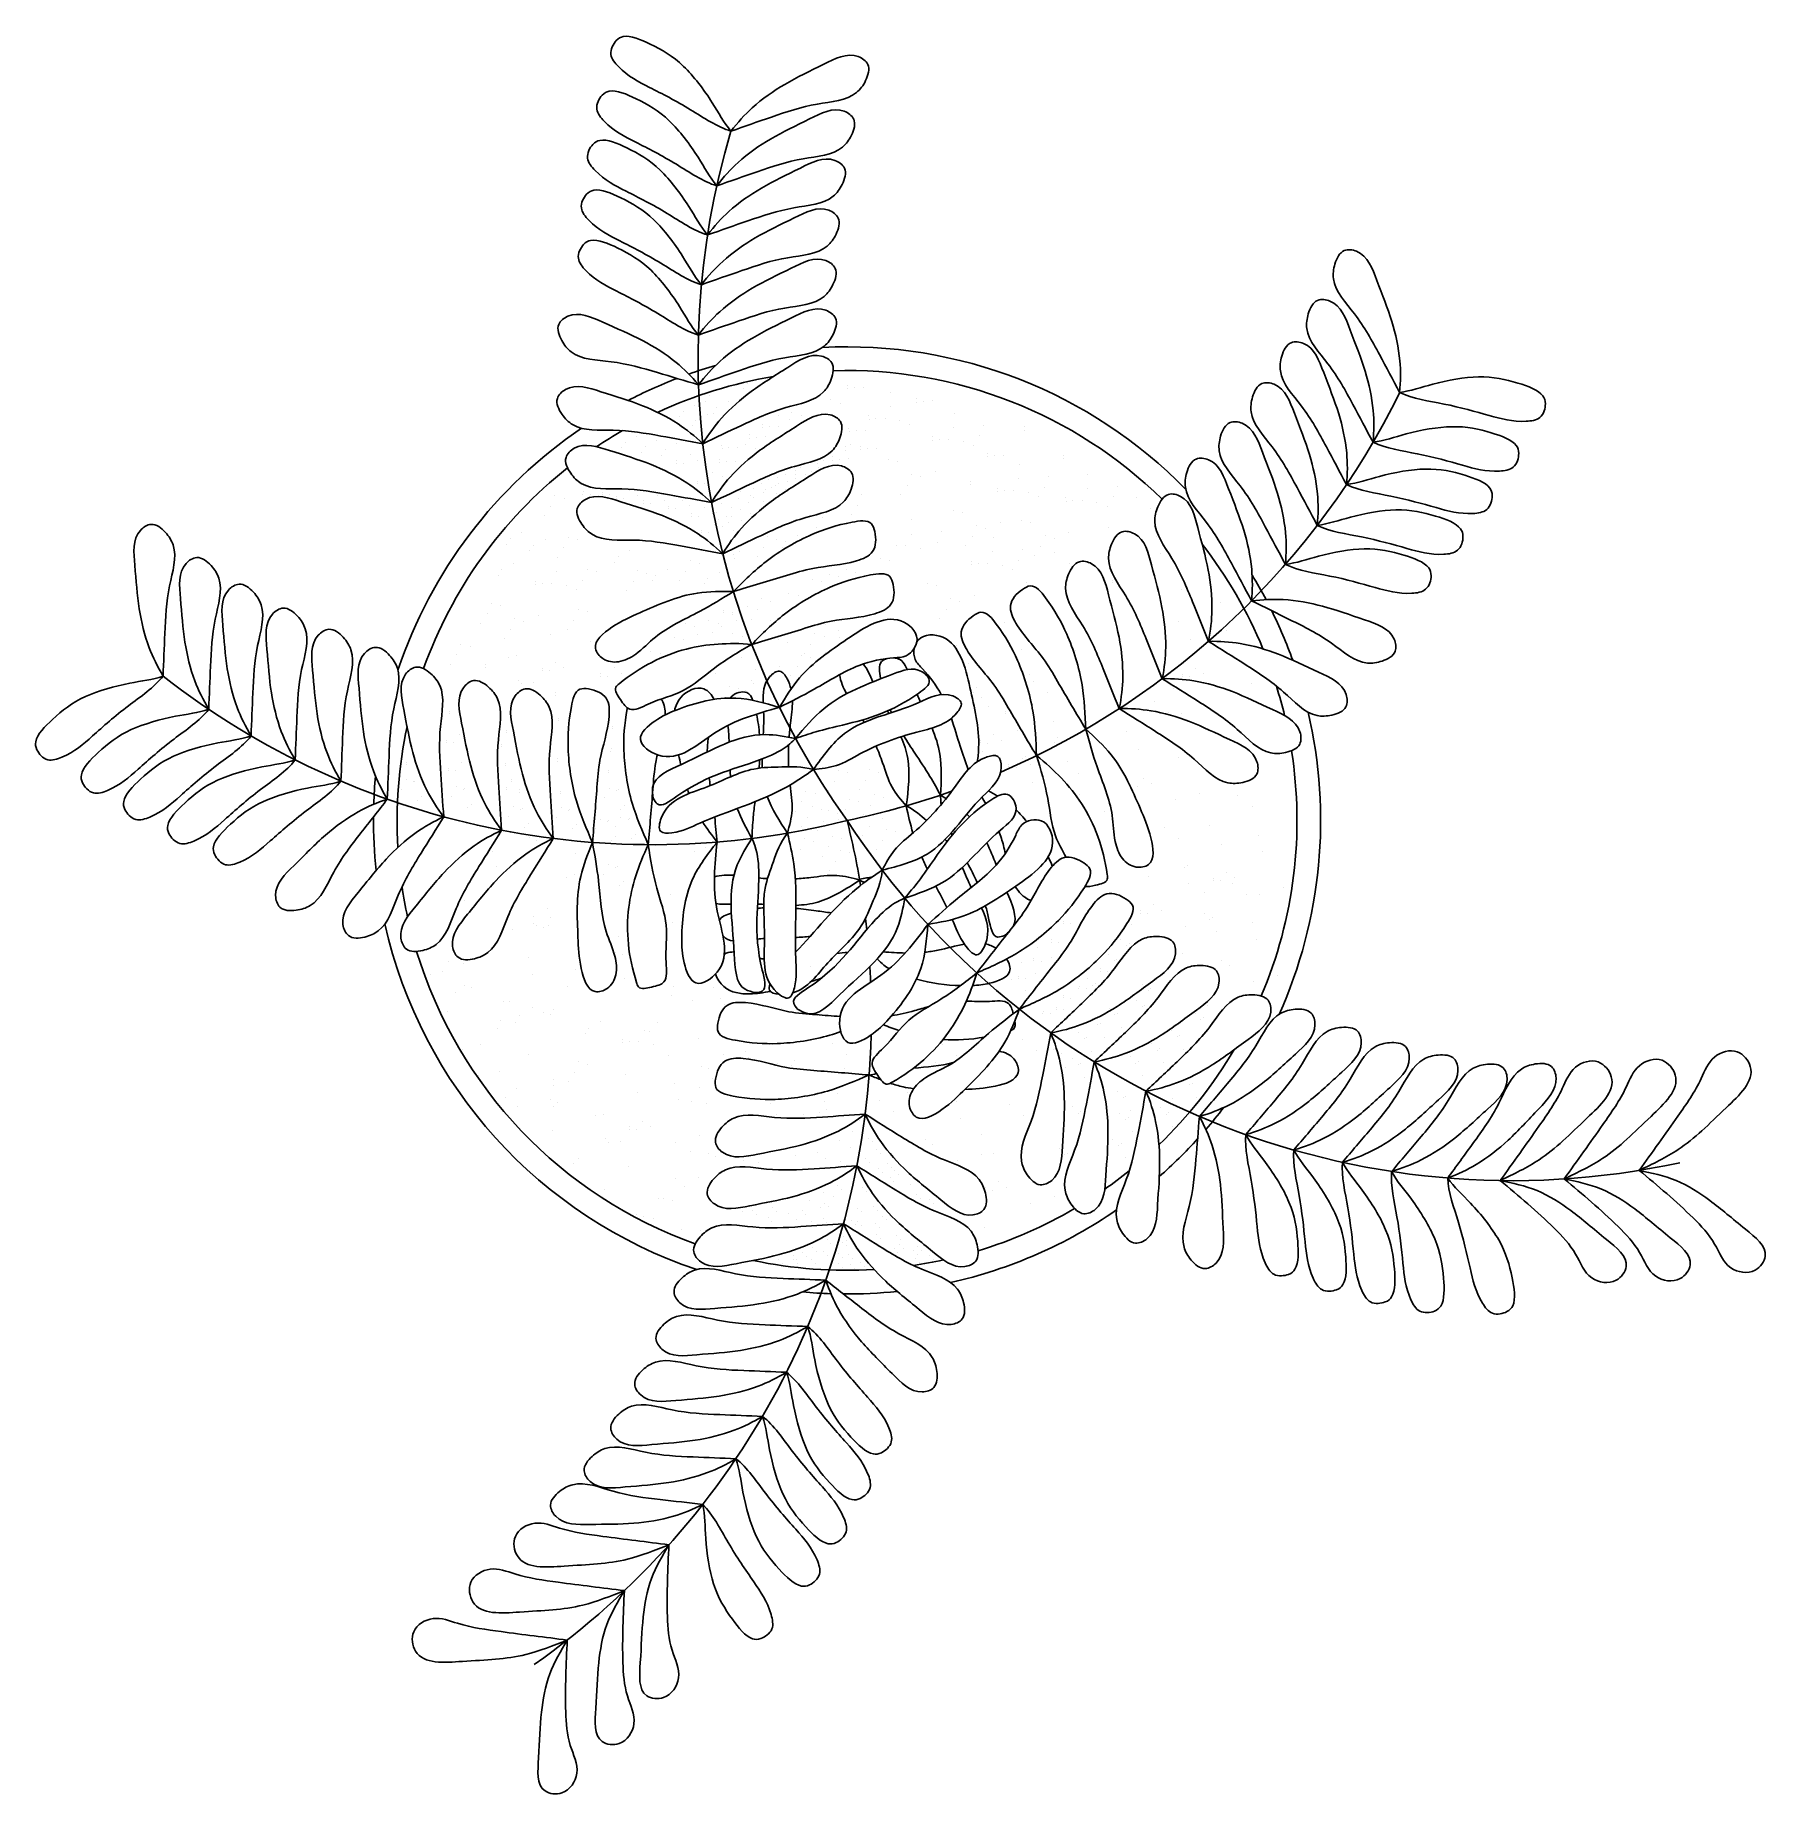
# Model space of a CAD drawing. Header units: millimetres. Extents: x -171 to 194, y -206 to 166.
import ezdxf

# ---------------------------------------------------------------- set-up
doc = ezdxf.new("R2010")
doc.units = ezdxf.units.MM
for name, color, linetype in [('ceco.net 289 plantpot', 7, 'Continuous'), ('ceco.net 289 pot plant', 95, 'Continuous'), ('ceco.net 289 potting soil', 27, 'Continuous')]:
    doc.layers.add(name, color=color, linetype=linetype)

msp = doc.modelspace()

# ---------------------------------------------------------------- linework, layer by layer
at = {"layer": 'ceco.net 289 plantpot'}
for radius, start, end in [(100, 44.3522, 92.9664), (100, 111.04, 117.5409), (95, 99.4226, 114.9068), (100, 106.1077, 109.5255), (95, 45.5588, 91.7598), (100, 124.1056, 161.4936), (95, 119.9448, 123.8377), (95, 128.4024, 160.287), (95, 22.4118, 37.896), (100, 27.7931, 31.2109), (100, 19.7777, 26.2786), (95, 13.481, 17.3738), (100, 335.825, 13.2131), (95, 167.9498, 183.434), (95, 337.0316, 8.9163), (100, 174.6349, 178.0527), (100, 179.5672, 186.0681), (95, 188.472, 192.3649), (100, 192.6328, 251.4936), (95, 196.9296, 250.287), (95, 313.8846, 329.3688), (100, 319.2659, 322.6837), (100, 311.2505, 317.7514), (95, 304.9538, 308.8466), (100, 282.6328, 304.6859), (95, 286.9296, 300.3891), (95, 278.472, 282.3649), (95, 257.9498, 273.434), (100, 264.6349, 268.0527), (100, 269.5672, 276.0681)]:
    msp.add_arc((0, 0), radius, start, end, dxfattribs=at)
at = {"layer": 'ceco.net 289 pot plant'}
for centre, start, end in [((136.2, 97.78), 163.4487, 215.6738), ((-33.84, 164.21), 293.2872, 333.8699), ((-41.13, 162.54), 231.9759, 284.201), ((-33.84, 164.21), 281.6448, 289.4887), ((-162.54, -41.13), 9.41, 14.201), ((140.43, 91.6), 213.1176, 282.1874), ((-162.54, -41.13), 6.1838, 6.998), ((-162.54, -41.13), 2.3842, 3.5214), ((-162.54, -41.13), 305.1312, 358.577)]:
    msp.add_arc(centre, 167.66, start, end, dxfattribs=at)
for points, knots in [([(-24.51, 145.54), (-27.42, 146.41), (-33.51, 150.62), (-41.51, 154.68), (-47.02, 157.48), (-50.53, 161.77), (-48.91, 164.83), (-46.42, 166.12), (-40.89, 163.74), (-34.78, 160.29), (-28.55, 152.13), (-26.03, 147.35), (-24.51, 145.54)], [0.0052118, 0.0052118, 0.0052118, 0.0052118, 0.023307, 0.0434891, 0.0608041, 0.0670587, 0.0739783, 0.0791577, 0.0941122, 0.112631, 0.1295455, 0.1425478, 0.1425478, 0.1425478, 0.1425478]), ([(-24.51, 145.54), (-21.66, 146.54), (-15.62, 148.65), (-7.06, 151.57), (1.07, 152), (4.11, 156.14), (5.13, 159.61), (0.85, 162.64), (-5.69, 159.21), (-12.96, 155.82), (-19.72, 151.1), (-23.08, 147.41), (-24.51, 145.54)], [0.0052118, 0.0052118, 0.0052118, 0.0052118, 0.023307, 0.0434891, 0.0608041, 0.0670587, 0.0739783, 0.0791577, 0.0941122, 0.112631, 0.1295455, 0.1425478, 0.1425478, 0.1425478, 0.1425478]), ([(-27.5, 134), (-30.4, 134.87), (-36.49, 139.09), (-44.5, 143.14), (-50.01, 145.94), (-53.52, 150.23), (-51.9, 153.29), (-49.41, 154.59), (-43.87, 152.21), (-37.77, 148.75), (-31.53, 140.59), (-29.02, 135.81), (-27.5, 134)], [0.0052118, 0.0052118, 0.0052118, 0.0052118, 0.023307, 0.0434891, 0.0608041, 0.0670587, 0.0739783, 0.0791577, 0.0941122, 0.112631, 0.1295455, 0.1425478, 0.1425478, 0.1425478, 0.1425478]), ([(-27.5, 134), (-24.64, 135), (-18.61, 137.11), (-10.05, 140.03), (-1.92, 140.46), (1.13, 144.6), (2.15, 148.07), (-2.14, 151.1), (-8.67, 147.67), (-15.95, 144.28), (-22.71, 139.57), (-26.07, 135.88), (-27.5, 134)], [0.0052118, 0.0052118, 0.0052118, 0.0052118, 0.023307, 0.0434891, 0.0608041, 0.0670587, 0.0739783, 0.0791577, 0.0941122, 0.112631, 0.1295455, 0.1425478, 0.1425478, 0.1425478, 0.1425478]), ([(-29.46, 123.63), (-32.36, 124.5), (-38.45, 128.71), (-46.45, 132.77), (-51.96, 135.57), (-55.48, 139.85), (-53.86, 142.91), (-51.36, 144.21), (-45.83, 141.83), (-39.72, 138.37), (-33.49, 130.22), (-30.98, 125.43), (-29.46, 123.63)], [0.0052118, 0.0052118, 0.0052118, 0.0052118, 0.023307, 0.0434891, 0.0608041, 0.0670587, 0.0739783, 0.0791577, 0.0941122, 0.112631, 0.1295455, 0.1425478, 0.1425478, 0.1425478, 0.1425478]), ([(-29.46, 123.63), (-26.6, 124.63), (-20.57, 126.74), (-12, 129.66), (-3.87, 130.09), (-0.83, 134.22), (0.19, 137.7), (-4.09, 140.72), (-10.63, 137.3), (-17.9, 133.91), (-24.67, 129.19), (-28.02, 125.5), (-29.46, 123.63)], [0.0052118, 0.0052118, 0.0052118, 0.0052118, 0.023307, 0.0434891, 0.0608041, 0.0670587, 0.0739783, 0.0791577, 0.0941122, 0.112631, 0.1295455, 0.1425478, 0.1425478, 0.1425478, 0.1425478]), ([(-30.76, 113.11), (-33.66, 113.98), (-39.75, 118.19), (-47.75, 122.25), (-53.27, 125.05), (-56.78, 129.33), (-55.16, 132.39), (-52.67, 133.69), (-47.13, 131.31), (-41.02, 127.85), (-34.79, 119.7), (-32.28, 114.91), (-30.76, 113.11)], [0.0052118, 0.0052118, 0.0052118, 0.0052118, 0.023307, 0.0434891, 0.0608041, 0.0670587, 0.0739783, 0.0791577, 0.0941122, 0.112631, 0.1295455, 0.1425478, 0.1425478, 0.1425478, 0.1425478]), ([(-30.76, 113.11), (-27.9, 114.11), (-21.87, 116.22), (-13.3, 119.14), (-5.18, 119.57), (-2.13, 123.7), (-1.11, 127.18), (-5.4, 130.2), (-11.93, 126.78), (-19.21, 123.39), (-25.97, 118.67), (-29.32, 114.98), (-30.76, 113.11)], [0.0052118, 0.0052118, 0.0052118, 0.0052118, 0.023307, 0.0434891, 0.0608041, 0.0670587, 0.0739783, 0.0791577, 0.0941122, 0.112631, 0.1295455, 0.1425478, 0.1425478, 0.1425478, 0.1425478]), ([(-31.4, 102.48), (-34.3, 103.35), (-40.39, 107.57), (-48.39, 111.62), (-53.9, 114.42), (-57.41, 118.71), (-55.8, 121.77), (-53.3, 123.07), (-47.77, 120.69), (-41.66, 117.23), (-35.43, 109.07), (-32.92, 104.29), (-31.4, 102.48)], [0.0052118, 0.0052118, 0.0052118, 0.0052118, 0.023307, 0.0434891, 0.0608041, 0.0670587, 0.0739783, 0.0791577, 0.0941122, 0.112631, 0.1295455, 0.1425478, 0.1425478, 0.1425478, 0.1425478]), ([(-31.4, 102.48), (-28.54, 103.49), (-22.51, 105.6), (-13.94, 108.51), (-5.81, 108.94), (-2.77, 113.08), (-1.75, 116.55), (-6.03, 119.58), (-12.57, 116.15), (-19.84, 112.76), (-26.6, 108.05), (-29.96, 104.36), (-31.4, 102.48)], [0.0052118, 0.0052118, 0.0052118, 0.0052118, 0.023307, 0.0434891, 0.0608041, 0.0670587, 0.0739783, 0.0791577, 0.0941122, 0.112631, 0.1295455, 0.1425478, 0.1425478, 0.1425478, 0.1425478]), ([(116.68, 90.37), (115.26, 93.05), (112.26, 98.69), (107.94, 106.64), (102.26, 112.46), (102.82, 117.57), (104.43, 120.81), (109.63, 120.13), (112.11, 113.18), (115.16, 105.76), (116.94, 97.71), (116.9, 92.72), (116.68, 90.37)], [0.0052118, 0.0052118, 0.0052118, 0.0052118, 0.023307, 0.0434891, 0.0608041, 0.0670587, 0.0739783, 0.0791577, 0.0941122, 0.112631, 0.1295455, 0.1425478, 0.1425478, 0.1425478, 0.1425478]), ([(-31.36, 91.97), (-28.5, 92.98), (-22.47, 95.09), (-13.91, 98), (-5.78, 98.43), (-2.73, 102.57), (-1.71, 106.04), (-6, 109.07), (-12.53, 105.64), (-19.81, 102.25), (-26.57, 97.54), (-29.93, 93.85), (-31.36, 91.97)], [0.0052118, 0.0052118, 0.0052118, 0.0052118, 0.023307, 0.0434891, 0.0608041, 0.0670587, 0.0739783, 0.0791577, 0.0941122, 0.112631, 0.1295455, 0.1425478, 0.1425478, 0.1425478, 0.1425478]), ([(111.06, 79.87), (109.64, 82.54), (106.63, 88.18), (102.32, 96.13), (96.63, 101.96), (97.2, 107.06), (98.8, 110.31), (104.01, 109.63), (106.49, 102.68), (109.53, 95.25), (111.31, 87.2), (111.28, 82.22), (111.06, 79.87)], [0.0052118, 0.0052118, 0.0052118, 0.0052118, 0.023307, 0.0434891, 0.0608041, 0.0670587, 0.0739783, 0.0791577, 0.0941122, 0.112631, 0.1295455, 0.1425478, 0.1425478, 0.1425478, 0.1425478]), ([(-31.36, 91.97), (-34.26, 92.84), (-40.38, 94.68), (-49.07, 97.2), (-57.21, 97.26), (-60.44, 101.25), (-61.62, 104.67), (-57.48, 107.9), (-50.79, 104.77), (-43.37, 101.71), (-36.4, 97.31), (-32.88, 93.78), (-31.36, 91.97)], [0.0052118, 0.0052118, 0.0052118, 0.0052118, 0.023307, 0.0434891, 0.0608041, 0.0670587, 0.0739783, 0.0791577, 0.0941122, 0.112631, 0.1295455, 0.1425478, 0.1425478, 0.1425478, 0.1425478]), ([(105.46, 70.91), (104.04, 73.59), (101.04, 79.23), (96.72, 87.18), (91.04, 93.01), (91.6, 98.11), (93.21, 101.36), (98.41, 100.68), (100.89, 93.72), (103.94, 86.3), (105.71, 78.25), (105.68, 73.26), (105.46, 70.91)], [0.0052118, 0.0052118, 0.0052118, 0.0052118, 0.023307, 0.0434891, 0.0608041, 0.0670587, 0.0739783, 0.0791577, 0.0941122, 0.112631, 0.1295455, 0.1425478, 0.1425478, 0.1425478, 0.1425478]), ([(-30.47, 79.53), (-27.73, 80.83), (-21.96, 83.57), (-13.75, 87.39), (-5.72, 88.68), (-3.13, 93.12), (-2.49, 96.68), (-7.07, 99.24), (-13.21, 95.13), (-20.08, 90.98), (-26.3, 85.57), (-29.24, 81.54), (-30.47, 79.53)], [0.0052118, 0.0052118, 0.0052118, 0.0052118, 0.023307, 0.0434891, 0.0608041, 0.0670587, 0.0739783, 0.0791577, 0.0941122, 0.112631, 0.1295455, 0.1425478, 0.1425478, 0.1425478, 0.1425478]), ([(116.68, 90.37), (119.41, 89.04), (126.74, 88.01), (135.38, 85.57), (141.33, 83.89), (146.81, 84.66), (147.7, 88.01), (146.74, 90.65), (141.06, 92.65), (134.23, 94.25), (124.12, 92.48), (119.03, 90.67), (116.68, 90.37)], [0.0052118, 0.0052118, 0.0052118, 0.0052118, 0.023307, 0.0434891, 0.0608041, 0.0670587, 0.0739783, 0.0791577, 0.0941122, 0.112631, 0.1295455, 0.1425478, 0.1425478, 0.1425478, 0.1425478]), ([(-30.47, 79.53), (-33.44, 80.08), (-39.73, 81.25), (-48.64, 82.83), (-56.73, 82.02), (-60.37, 85.65), (-61.91, 88.92), (-58.13, 92.57), (-51.15, 90.17), (-43.45, 87.93), (-36.05, 84.3), (-32.17, 81.16), (-30.47, 79.53)], [0.0052118, 0.0052118, 0.0052118, 0.0052118, 0.023307, 0.0434891, 0.0608041, 0.0670587, 0.0739783, 0.0791577, 0.0941122, 0.112631, 0.1295455, 0.1425478, 0.1425478, 0.1425478, 0.1425478]), ([(99.29, 62.3), (97.87, 64.97), (94.86, 70.61), (90.55, 78.56), (84.86, 84.39), (85.43, 89.49), (87.03, 92.74), (92.24, 92.06), (94.72, 85.11), (97.76, 77.69), (99.54, 69.63), (99.51, 64.65), (99.29, 62.3)], [0.0052118, 0.0052118, 0.0052118, 0.0052118, 0.023307, 0.0434891, 0.0608041, 0.0670587, 0.0739783, 0.0791577, 0.0941122, 0.112631, 0.1295455, 0.1425478, 0.1425478, 0.1425478, 0.1425478]), ([(-28.63, 67.11), (-25.9, 68.41), (-20.13, 71.16), (-11.92, 74.97), (-3.89, 76.27), (-1.3, 80.71), (-0.66, 84.27), (-5.24, 86.82), (-11.37, 82.71), (-18.24, 78.57), (-24.46, 73.16), (-27.41, 69.13), (-28.63, 67.11)], [0.0052118, 0.0052118, 0.0052118, 0.0052118, 0.023307, 0.0434891, 0.0608041, 0.0670587, 0.0739783, 0.0791577, 0.0941122, 0.112631, 0.1295455, 0.1425478, 0.1425478, 0.1425478, 0.1425478]), ([(92.56, 54.05), (91.13, 56.73), (88.13, 62.37), (83.81, 70.32), (78.13, 76.15), (78.69, 81.25), (80.3, 84.5), (85.5, 83.82), (87.98, 76.87), (91.03, 69.44), (92.81, 61.39), (92.77, 56.41), (92.56, 54.05)], [0.0052118, 0.0052118, 0.0052118, 0.0052118, 0.023307, 0.0434891, 0.0608041, 0.0670587, 0.0739783, 0.0791577, 0.0941122, 0.112631, 0.1295455, 0.1425478, 0.1425478, 0.1425478, 0.1425478]), ([(111.06, 79.87), (113.78, 78.54), (121.12, 77.51), (129.75, 75.06), (135.7, 73.38), (141.19, 74.16), (142.07, 77.5), (141.12, 80.15), (135.44, 82.15), (128.6, 83.75), (118.49, 81.97), (113.4, 80.16), (111.06, 79.87)], [0.0052118, 0.0052118, 0.0052118, 0.0052118, 0.023307, 0.0434891, 0.0608041, 0.0670587, 0.0739783, 0.0791577, 0.0941122, 0.112631, 0.1295455, 0.1425478, 0.1425478, 0.1425478, 0.1425478]), ([(-28.63, 67.11), (-31.61, 67.67), (-37.89, 68.84), (-46.8, 70.42), (-54.9, 69.61), (-58.54, 73.23), (-60.08, 76.51), (-56.3, 80.16), (-49.32, 77.76), (-41.62, 75.52), (-34.22, 71.88), (-30.34, 68.75), (-28.63, 67.11)], [0.0052118, 0.0052118, 0.0052118, 0.0052118, 0.023307, 0.0434891, 0.0608041, 0.0670587, 0.0739783, 0.0791577, 0.0941122, 0.112631, 0.1295455, 0.1425478, 0.1425478, 0.1425478, 0.1425478]), ([(-26.26, 56.32), (-23.52, 57.62), (-17.75, 60.36), (-9.54, 64.18), (-1.51, 65.48), (1.08, 69.91), (1.72, 73.48), (-2.86, 76.03), (-9, 71.92), (-15.87, 67.77), (-22.09, 62.36), (-25.03, 58.34), (-26.26, 56.32)], [0.0052118, 0.0052118, 0.0052118, 0.0052118, 0.023307, 0.0434891, 0.0608041, 0.0670587, 0.0739783, 0.0791577, 0.0941122, 0.112631, 0.1295455, 0.1425478, 0.1425478, 0.1425478, 0.1425478]), ([(85.41, 46.35), (83.98, 49.03), (80.98, 54.67), (76.66, 62.62), (70.98, 68.45), (71.54, 73.55), (73.15, 76.8), (78.35, 76.12), (80.83, 69.16), (83.88, 61.74), (85.66, 53.69), (85.62, 48.7), (85.41, 46.35)], [0.0052118, 0.0052118, 0.0052118, 0.0052118, 0.023307, 0.0434891, 0.0608041, 0.0670587, 0.0739783, 0.0791577, 0.0941122, 0.112631, 0.1295455, 0.1425478, 0.1425478, 0.1425478, 0.1425478]), ([(105.46, 70.91), (108.19, 69.59), (115.52, 68.56), (124.15, 66.11), (130.1, 64.43), (135.59, 65.2), (136.48, 68.55), (135.52, 71.19), (129.84, 73.2), (123.01, 74.8), (112.9, 73.02), (107.81, 71.21), (105.46, 70.91)], [0.0052118, 0.0052118, 0.0052118, 0.0052118, 0.023307, 0.0434891, 0.0608041, 0.0670587, 0.0739783, 0.0791577, 0.0941122, 0.112631, 0.1295455, 0.1425478, 0.1425478, 0.1425478, 0.1425478]), ([(-26.26, 56.32), (-29.23, 56.88), (-35.52, 58.04), (-44.43, 59.63), (-52.52, 58.81), (-56.16, 62.44), (-57.7, 65.72), (-53.92, 69.36), (-46.94, 66.97), (-39.24, 64.72), (-31.84, 61.09), (-27.96, 57.95), (-26.26, 56.32)], [0.0052118, 0.0052118, 0.0052118, 0.0052118, 0.023307, 0.0434891, 0.0608041, 0.0670587, 0.0739783, 0.0791577, 0.0941122, 0.112631, 0.1295455, 0.1425478, 0.1425478, 0.1425478, 0.1425478]), ([(76.31, 37.81), (75.18, 40.62), (72.8, 46.55), (69.35, 54.92), (64.32, 61.32), (65.43, 66.33), (67.37, 69.39), (72.47, 68.16), (74.2, 60.98), (76.44, 53.27), (77.34, 45.08), (76.77, 40.12), (76.31, 37.81)], [0.0052118, 0.0052118, 0.0052118, 0.0052118, 0.023307, 0.0434891, 0.0608041, 0.0670587, 0.0739783, 0.0791577, 0.0941122, 0.112631, 0.1295455, 0.1425478, 0.1425478, 0.1425478, 0.1425478]), ([(-24, 48.31), (-21.8, 50.52), (-16.95, 55.38), (-8.03, 60.47), (-1.09, 62.71), (5.05, 63.63), (6.17, 60.16), (6.16, 56.37), (0.11, 53.85), (-6.07, 53.79), (-14.71, 51.1), (-20.27, 49.43), (-24, 48.31)], [0, 0, 0, 0, 9.382838, 20.626338, 29.494268, 33.574539, 35.36567, 39.594133, 43.517154, 52.88698, 58.653797, 70.36787, 70.36787, 70.36787, 70.36787]), ([(99.29, 62.3), (102.01, 60.97), (109.35, 59.94), (117.98, 57.5), (123.93, 55.81), (129.42, 56.59), (130.3, 59.93), (129.35, 62.58), (123.67, 64.58), (116.83, 66.18), (106.72, 64.41), (101.63, 62.59), (99.29, 62.3)], [0.0052118, 0.0052118, 0.0052118, 0.0052118, 0.023307, 0.0434891, 0.0608041, 0.0670587, 0.0739783, 0.0791577, 0.0941122, 0.112631, 0.1295455, 0.1425478, 0.1425478, 0.1425478, 0.1425478]), ([(-144.41, 30.46), (-144.3, 33.49), (-144.05, 39.87), (-143.63, 48.91), (-141.06, 56.64), (-143.79, 60.98), (-146.65, 63.2), (-151.04, 60.32), (-150.24, 52.99), (-149.75, 44.98), (-147.83, 36.96), (-145.63, 32.48), (-144.41, 30.46)], [0.0052118, 0.0052118, 0.0052118, 0.0052118, 0.023307, 0.0434891, 0.0608041, 0.0670587, 0.0739783, 0.0791577, 0.0941122, 0.112631, 0.1295455, 0.1425478, 0.1425478, 0.1425478, 0.1425478]), ([(66.55, 29.93), (65.42, 32.74), (63.04, 38.67), (59.59, 47.03), (54.56, 53.43), (55.67, 58.45), (57.61, 61.5), (62.71, 60.27), (64.44, 53.1), (66.67, 45.39), (67.58, 37.19), (67.01, 32.24), (66.55, 29.93)], [0.0052118, 0.0052118, 0.0052118, 0.0052118, 0.023307, 0.0434891, 0.0608041, 0.0670587, 0.0739783, 0.0791577, 0.0941122, 0.112631, 0.1295455, 0.1425478, 0.1425478, 0.1425478, 0.1425478]), ([(92.56, 54.05), (95.28, 52.73), (102.61, 51.7), (111.25, 49.25), (117.2, 47.57), (122.68, 48.35), (123.57, 51.69), (122.61, 54.34), (116.93, 56.34), (110.1, 57.94), (99.99, 56.16), (94.9, 54.35), (92.56, 54.05)], [0.0052118, 0.0052118, 0.0052118, 0.0052118, 0.023307, 0.0434891, 0.0608041, 0.0670587, 0.0739783, 0.0791577, 0.0941122, 0.112631, 0.1295455, 0.1425478, 0.1425478, 0.1425478, 0.1425478]), ([(-134.77, 23.46), (-134.65, 26.49), (-134.41, 32.87), (-133.99, 41.91), (-131.41, 49.63), (-134.15, 53.98), (-137.01, 56.2), (-141.4, 53.32), (-140.6, 45.98), (-140.1, 37.97), (-138.19, 29.95), (-135.99, 25.48), (-134.77, 23.46)], [0.0052118, 0.0052118, 0.0052118, 0.0052118, 0.023307, 0.0434891, 0.0608041, 0.0670587, 0.0739783, 0.0791577, 0.0941122, 0.112631, 0.1295455, 0.1425478, 0.1425478, 0.1425478, 0.1425478]), ([(-20.13, 37.18), (-17.92, 39.38), (-13.08, 44.24), (-4.16, 49.33), (2.78, 51.57), (8.92, 52.49), (10.05, 49.02), (10.03, 45.23), (3.98, 42.71), (-2.2, 42.65), (-10.83, 39.96), (-16.4, 38.29), (-20.13, 37.18)], [0, 0, 0, 0, 9.382838, 20.626338, 29.494268, 33.574539, 35.36567, 39.594133, 43.517154, 52.88698, 58.653797, 70.36787, 70.36787, 70.36787, 70.36787]), ([(57.48, 23.6), (56.35, 26.41), (53.97, 32.34), (50.52, 40.71), (45.5, 47.11), (46.6, 52.12), (48.54, 55.18), (53.65, 53.95), (55.37, 46.77), (57.61, 39.07), (58.51, 30.87), (57.95, 25.92), (57.48, 23.6)], [0.0052118, 0.0052118, 0.0052118, 0.0052118, 0.023307, 0.0434891, 0.0608041, 0.0670587, 0.0739783, 0.0791577, 0.0941122, 0.112631, 0.1295455, 0.1425478, 0.1425478, 0.1425478, 0.1425478]), ([(-125.83, 17.84), (-125.71, 20.87), (-125.47, 27.25), (-125.05, 36.29), (-122.48, 44.02), (-125.21, 48.36), (-128.07, 50.58), (-132.46, 47.7), (-131.66, 40.37), (-131.16, 32.36), (-129.25, 24.34), (-127.05, 19.86), (-125.83, 17.84)], [0.0052118, 0.0052118, 0.0052118, 0.0052118, 0.023307, 0.0434891, 0.0608041, 0.0670587, 0.0739783, 0.0791577, 0.0941122, 0.112631, 0.1295455, 0.1425478, 0.1425478, 0.1425478, 0.1425478]), ([(-24, 48.31), (-26.54, 48.35), (-33.38, 48.46), (-42.13, 44.55), (-49.13, 41.47), (-54.33, 37.25), (-51.5, 33.62), (-47.95, 33.16), (-44.03, 35.24), (-39.42, 40.22), (-31.73, 43.55), (-26.32, 46.89), (-23.97, 48.35)], [0, 0, 0, 0, 7.590313, 20.454844, 27.109435, 32.765399, 35.391152, 38.784652, 42.725385, 48.220503, 58.997267, 67.325939, 67.325939, 67.325939, 67.325939]), ([(50.4, 19.25), (50.27, 22.37), (50.01, 29.22), (46.89, 39.01), (43.31, 45.36), (39.43, 50.2), (36.24, 48.41), (33.69, 45.61), (36.42, 39.66), (40.93, 35.43), (45.45, 27.59), (48.41, 22.6), (50.4, 19.25)], [0, 0, 0, 0, 9.382838, 20.626338, 29.494268, 33.574539, 35.36567, 39.594133, 43.517154, 52.88698, 58.653797, 70.36787, 70.36787, 70.36787, 70.36787]), ([(-116.52, 12.78), (-116.4, 15.81), (-116.16, 22.19), (-115.74, 31.23), (-113.16, 38.95), (-115.9, 43.3), (-118.76, 45.52), (-123.14, 42.64), (-122.34, 35.3), (-121.85, 27.29), (-119.94, 19.27), (-117.73, 14.8), (-116.52, 12.78)], [0.0052118, 0.0052118, 0.0052118, 0.0052118, 0.023307, 0.0434891, 0.0608041, 0.0670587, 0.0739783, 0.0791577, 0.0941122, 0.112631, 0.1295455, 0.1425478, 0.1425478, 0.1425478, 0.1425478]), ([(85.41, 46.35), (88.13, 45.03), (93.87, 42.22), (101.97, 38.19), (107.99, 32.71), (113.07, 33.46), (116.26, 35.17), (115.4, 40.35), (108.36, 42.59), (100.84, 45.37), (92.73, 46.86), (87.75, 46.65), (85.41, 46.35)], [0.0052118, 0.0052118, 0.0052118, 0.0052118, 0.023307, 0.0434891, 0.0608041, 0.0670587, 0.0739783, 0.0791577, 0.0941122, 0.112631, 0.1295455, 0.1425478, 0.1425478, 0.1425478, 0.1425478]), ([(-14.29, 23.86), (-12.97, 26.04), (-9.41, 31.92), (-1.68, 37.08), (5.16, 41.81), (11.25, 43.24), (16.09, 38.75), (13.12, 34.42), (8.24, 34.35), (1.37, 32.86), (-6.16, 27.93), (-11.85, 25.09), (-14.33, 23.85)], [0, 0, 0, 0, 7.590313, 20.454844, 27.109435, 32.765399, 37.953801, 42.158279, 44.701035, 52.251373, 63.028137, 71.356809, 71.356809, 71.356809, 71.356809]), ([(40, 13.68), (39.88, 16.8), (39.61, 23.66), (36.5, 33.44), (32.91, 39.8), (29.03, 44.64), (25.85, 42.85), (23.29, 40.05), (26.02, 34.1), (30.53, 29.87), (35.05, 22.03), (38.01, 17.03), (40, 13.68)], [0, 0, 0, 0, 9.382838, 20.626338, 29.494268, 33.574539, 35.36567, 39.594133, 43.517154, 52.88698, 58.653797, 70.36787, 70.36787, 70.36787, 70.36787]), ([(-106.86, 8.3), (-106.75, 11.32), (-106.5, 17.71), (-106.09, 26.75), (-103.51, 34.47), (-106.24, 38.82), (-109.1, 41.04), (-113.49, 38.16), (-112.69, 30.82), (-112.2, 22.81), (-110.29, 14.79), (-108.08, 10.32), (-106.86, 8.3)], [0.0052118, 0.0052118, 0.0052118, 0.0052118, 0.023307, 0.0434891, 0.0608041, 0.0670587, 0.0739783, 0.0791577, 0.0941122, 0.112631, 0.1295455, 0.1425478, 0.1425478, 0.1425478, 0.1425478]), ([(-20.13, 37.18), (-24.99, 37.56), (-34.99, 36.96), (-43.94, 32.3), (-49.44, 27.75), (-47.77, 25.43), (-45.81, 22.54), (-40.52, 25.54), (-34.35, 26.77), (-27.78, 32.65), (-22.82, 35.64), (-20.13, 37.18)], [0.0013081, 0.0013081, 0.0013081, 0.0013081, 0.0286488, 0.0605725, 0.0625914, 0.0681089, 0.0738116, 0.0818962, 0.0977429, 0.1139236, 0.1326013, 0.1326013, 0.1326013, 0.1326013]), ([(27.51, 12.38), (27.65, 13.37), (28.19, 18.61), (26.37, 26.11), (24.55, 34.24), (21.04, 39.42), (16.03, 39.4), (14.83, 37.86), (14.73, 37.69)], [0.0091578, 0.0091578, 0.0091578, 0.0091578, 0.01518063, 0.04090969, 0.05421887, 0.0655308, 0.0759076, 0.07705323, 0.07705323, 0.07705323, 0.07705323]), ([(76.31, 37.81), (78.88, 36.2), (84.29, 32.8), (91.91, 27.92), (97.31, 21.84), (102.44, 22.04), (105.8, 23.4), (105.49, 28.64), (98.74, 31.61), (91.55, 35.19), (83.65, 37.53), (78.67, 37.86), (76.31, 37.81)], [0.0052118, 0.0052118, 0.0052118, 0.0052118, 0.023307, 0.0434891, 0.0608041, 0.0670587, 0.0739783, 0.0791577, 0.0941122, 0.112631, 0.1295455, 0.1425478, 0.1425478, 0.1425478, 0.1425478]), ([(-97.07, 4.48), (-96.96, 7.51), (-96.71, 13.9), (-96.29, 22.94), (-93.72, 30.66), (-96.45, 35), (-99.31, 37.23), (-103.7, 34.34), (-102.9, 27.01), (-102.41, 19), (-100.49, 10.98), (-98.29, 6.51), (-97.07, 4.48)], [0.0052118, 0.0052118, 0.0052118, 0.0052118, 0.023307, 0.0434891, 0.0608041, 0.0670587, 0.0739783, 0.0791577, 0.0941122, 0.112631, 0.1295455, 0.1425478, 0.1425478, 0.1425478, 0.1425478]), ([(8.43, 34.19), (7.98, 34.06), (6.51, 33.27), (6.81, 31.3), (7.1, 29.95), (7.11, 29.9)], [0.196813953, 0.196813953, 0.196813953, 0.196813953, 0.199496196, 0.206499961, 0.206754021, 0.206754021, 0.206754021, 0.206754021]), ([(12.71, 31.84), (12.16, 33.19), (11.39, 34.07), (10.1, 34.3), (9.82, 34.32)], [0.187004793, 0.187004793, 0.187004793, 0.187004793, 0.192715393, 0.194273413, 0.194273413, 0.194273413, 0.194273413]), ([(14.2, 36.34), (14.04, 35.55), (14.17, 33.74), (17.01, 31.04), (18.84, 28.53), (19.9, 26.57)], [0.07981882, 0.07981882, 0.07981882, 0.07981882, 0.08431656, 0.08940207, 0.10278415, 0.10278415, 0.10278415, 0.10278415]), ([(-144.41, 30.46), (-146.28, 28.08), (-152.43, 23.96), (-159.14, 17.99), (-163.76, 13.89), (-169.04, 12.19), (-171.29, 14.82), (-171.58, 17.61), (-167.34, 21.89), (-161.89, 26.31), (-152.02, 29.12), (-146.65, 29.71), (-144.41, 30.46)], [0.0052118, 0.0052118, 0.0052118, 0.0052118, 0.023307, 0.0434891, 0.0608041, 0.0670587, 0.0739783, 0.0791577, 0.0941122, 0.112631, 0.1295455, 0.1425478, 0.1425478, 0.1425478, 0.1425478]), ([(-85.16, 0.76), (-85.37, 3.78), (-85.81, 10.16), (-86.36, 19.19), (-84.62, 27.14), (-87.8, 31.17), (-90.88, 33.08), (-94.94, 29.74), (-93.36, 22.53), (-92.02, 14.62), (-89.26, 6.85), (-86.59, 2.64), (-85.16, 0.76)], [0.0052118, 0.0052118, 0.0052118, 0.0052118, 0.023307, 0.0434891, 0.0608041, 0.0670587, 0.0739783, 0.0791577, 0.0941122, 0.112631, 0.1295455, 0.1425478, 0.1425478, 0.1425478, 0.1425478]), ([(-17.7, 24.83), (-17.78, 26.85), (-17.68, 29.59), (-14.14, 32.18), (-12.55, 29.94), (-12.01, 28.47), (-11.83, 27.75)], [0.20041589, 0.20041589, 0.20041589, 0.20041589, 0.21197376, 0.21661728, 0.22112252, 0.22545507, 0.22545507, 0.22545507, 0.22545507]), ([(-10.89, 17.31), (-8.99, 19.53), (-3.47, 26), (6.13, 29.5), (14.69, 32.8), (18.34, 29.26), (10.39, 23.11), (2.99, 21.03), (-6.2, 18.89), (-9.46, 17.79), (-10.89, 17.31)], [0, 0, 0, 0, 8.638946, 25.092333, 31.061174, 33.529494, 37.031377, 54.48071, 60.310517, 64.838593, 64.838593, 64.838593, 64.838593]), ([(66.55, 29.93), (69.11, 28.32), (74.52, 24.92), (82.15, 20.04), (87.55, 13.95), (92.68, 14.15), (96.03, 15.52), (95.73, 20.76), (88.97, 23.73), (81.79, 27.3), (73.88, 29.65), (68.91, 29.97), (66.55, 29.93)], [0.0052118, 0.0052118, 0.0052118, 0.0052118, 0.023307, 0.0434891, 0.0608041, 0.0670587, 0.0739783, 0.0791577, 0.0941122, 0.112631, 0.1295455, 0.1425478, 0.1425478, 0.1425478, 0.1425478]), ([(-72.94, -2.08), (-73.15, 0.94), (-73.59, 7.32), (-74.13, 16.35), (-72.4, 24.3), (-75.58, 28.33), (-78.66, 30.24), (-82.71, 26.9), (-81.14, 19.69), (-79.79, 11.78), (-77.03, 4.01), (-74.36, -0.2), (-72.94, -2.08)], [0.0052118, 0.0052118, 0.0052118, 0.0052118, 0.023307, 0.0434891, 0.0608041, 0.0670587, 0.0739783, 0.0791577, 0.0941122, 0.112631, 0.1295455, 0.1425478, 0.1425478, 0.1425478, 0.1425478]), ([(-62.02, -3.82), (-62.23, -0.8), (-62.67, 5.58), (-63.22, 14.61), (-61.48, 22.56), (-64.67, 26.59), (-67.75, 28.5), (-71.8, 25.17), (-70.22, 17.96), (-68.88, 10.05), (-66.12, 2.28), (-63.45, -1.94), (-62.02, -3.82)], [0.0052118, 0.0052118, 0.0052118, 0.0052118, 0.023307, 0.0434891, 0.0608041, 0.0670587, 0.0739783, 0.0791577, 0.0941122, 0.112631, 0.1295455, 0.1425478, 0.1425478, 0.1425478, 0.1425478]), ([(-53.75, -4.65), (-55, -1.79), (-57.74, 4.5), (-59.21, 14.66), (-58.75, 21.94), (-57.37, 27.99), (-53.72, 27.77), (-50.2, 26.36), (-50.07, 19.81), (-52.28, 14.04), (-52.94, 5.02), (-53.42, -0.77), (-53.75, -4.65)], [0, 0, 0, 0, 9.382838, 20.626338, 29.494268, 33.574539, 35.36567, 39.594133, 43.517154, 52.88698, 58.653797, 70.36787, 70.36787, 70.36787, 70.36787]), ([(-14.33, 23.85), (-18.94, 22.57), (-27.61, 20.16), (-36.75, 10.92), (-45.38, 17.03), (-40.35, 21.49), (-33.9, 24.35), (-24.45, 26.9), (-17.36, 24.76), (-14.33, 23.85)], [0, 0, 0, 0, 14.579788, 27.423449, 32.447354, 37.37669, 42.640192, 55.267752, 64.636159, 64.636159, 64.636159, 64.636159]), ([(-36.42, 23.17), (-36.2, 24.19), (-35.1, 26.79), (-30.65, 28.93), (-28.48, 26.54), (-28.07, 25.55)], [0.05936867, 0.05936867, 0.05936867, 0.05936867, 0.0655308, 0.0759076, 0.08188121, 0.08188121, 0.08188121, 0.08188121]), ([(-24.72, 25.84), (-24.64, 25.94), (-23.79, 26.86), (-21.17, 27.71), (-20.17, 26.11), (-19.88, 25.35)], [0.19196108, 0.19196108, 0.19196108, 0.19196108, 0.19271539, 0.1994962, 0.20393568, 0.20393568, 0.20393568, 0.20393568]), ([(-7.1, 10.74), (-5.1, 13.55), (0.28, 21.11), (12.16, 22.82), (20.47, 27.66), (24.77, 24.94), (21.65, 20.16), (13.5, 18.63), (4.8, 15.44), (-1.93, 11.3), (-5.44, 10.92), (-7.1, 10.74)], [0, 0, 0, 0, 10.026703, 26.902639, 34.34217, 36.663926, 38.916547, 48.326565, 61.187254, 66.697078, 71.644712, 71.644712, 71.644712, 71.644712]), ([(-134.77, 23.46), (-136.64, 21.08), (-142.79, 16.95), (-149.5, 10.99), (-154.12, 6.89), (-159.39, 5.19), (-161.65, 7.81), (-161.94, 10.61), (-157.7, 14.89), (-152.25, 19.31), (-142.38, 22.12), (-137.01, 22.71), (-134.77, 23.46)], [0.0052118, 0.0052118, 0.0052118, 0.0052118, 0.023307, 0.0434891, 0.0608041, 0.0670587, 0.0739783, 0.0791577, 0.0941122, 0.112631, 0.1295455, 0.1425478, 0.1425478, 0.1425478, 0.1425478]), ([(-40.05, 13.86), (-40.17, 13.34), (-40.68, 10.97), (-41.15, 4.55), (-41.64, -1.24), (-41.96, -5.12), (-43.21, -2.26), (-45.96, 4.02), (-47.43, 14.19), (-47.04, 20.29), (-46.4, 23.7), (-46.39, 23.77)], [0.10249296, 0.10249296, 0.10249296, 0.10249296, 0.10577396, 0.11730759, 0.14073574, 0.14073574, 0.14073574, 0.15950142, 0.18198842, 0.19972428, 0.20007263, 0.20007263, 0.20007263, 0.20007263]), ([(-39.28, 25.62), (-39.21, 25.53), (-38.53, 24.64), (-38.39, 23.4), (-38.42, 22.27)], [0.219170433, 0.219170433, 0.219170433, 0.219170433, 0.219924008, 0.226245223, 0.226245223, 0.226245223, 0.226245223]), ([(-11.53, 25.26), (-11.52, 23.68), (-11.92, 21.12), (-12.17, 18.55), (-12.24, 17.56)], [0.08716938, 0.08716938, 0.08716938, 0.08716938, 0.09665313, 0.10259862, 0.10259862, 0.10259862, 0.10259862]), ([(57.48, 23.6), (60.05, 21.99), (65.46, 18.59), (73.08, 13.72), (78.48, 7.63), (83.62, 7.83), (86.97, 9.2), (86.66, 14.44), (79.91, 17.41), (72.72, 20.98), (64.82, 23.33), (59.84, 23.65), (57.48, 23.6)], [0.0052118, 0.0052118, 0.0052118, 0.0052118, 0.023307, 0.0434891, 0.0608041, 0.0670587, 0.0739783, 0.0791577, 0.0941122, 0.112631, 0.1295455, 0.1425478, 0.1425478, 0.1425478, 0.1425478]), ([(11.99, 17.86), (12.73, 16.62), (14.54, 13.83), (17.36, 9.69), (19.02, 6.66), (19.74, 5.34), (19.89, 8.29), (20.13, 13.32), (18.68, 17.7), (17.94, 19.5)], [0.10135532, 0.10135532, 0.10135532, 0.10135532, 0.11034143, 0.12200105, 0.1310572, 0.1310572, 0.1310572, 0.14833509, 0.16045191, 0.16045191, 0.16045191, 0.16045191]), ([(22.02, 21.57), (22.69, 19.62), (23.72, 15.94), (25, 12.37), (25.6, 10.75)], [0.11370204, 0.11370204, 0.11370204, 0.11370204, 0.12605627, 0.13644147, 0.13644147, 0.13644147, 0.13644147]), ([(50.4, 19.25), (52.29, 17.55), (57.39, 12.99), (61.17, 4.19), (64.23, -2.82), (65.19, -9.45), (60.65, -10.2), (57.73, -8.13), (56.26, -3.94), (56.25, 2.84), (52.84, 10.5), (51.14, 16.62), (50.39, 19.29)], [0, 0, 0, 0, 7.590313, 20.454844, 27.109435, 32.765399, 35.391152, 38.784652, 42.725385, 48.220503, 58.997267, 67.325939, 67.325939, 67.325939, 67.325939]), ([(-125.83, 17.84), (-127.7, 15.46), (-133.85, 11.34), (-140.56, 5.37), (-145.18, 1.27), (-150.45, -0.43), (-152.71, 2.2), (-153, 4.99), (-148.76, 9.27), (-143.31, 13.69), (-133.44, 16.5), (-128.07, 17.09), (-125.83, 17.84)], [0.0052118, 0.0052118, 0.0052118, 0.0052118, 0.023307, 0.0434891, 0.0608041, 0.0670587, 0.0739783, 0.0791577, 0.0941122, 0.112631, 0.1295455, 0.1425478, 0.1425478, 0.1425478, 0.1425478]), ([(-40.92, 4.68), (-41.05, 5.48), (-41.58, 8.99), (-30.45, 13.5), (-21.5, 19.29), (-13.04, 17.71), (-10.89, 17.31)], [0, 0, 0, 0, 2.29048, 10.117096, 28.908213, 35.296547, 35.296547, 35.296547, 35.296547]), ([(-40.92, 4.68), (-40.67, 4.21), (-39.64, 2.3), (-30.11, 9.92), (-21.91, 10.92), (-13.08, 15.09), (-11.28, 16.91), (-10.89, 17.31)], [0, 0, 0, 0, 1.460805, 5.895017, 26.203889, 32.232936, 33.888799, 33.888799, 33.888799, 33.888799]), ([(6.13, 15.69), (6.63, 14.53), (7.77, 11.64), (9.08, 7), (11.4, 4.34), (12.5, 3.08), (12.93, 6.51), (13.59, 11.64), (12.03, 16.18), (11.37, 17.67)], [0.11481858, 0.11481858, 0.11481858, 0.11481858, 0.12237451, 0.13339416, 0.14328942, 0.14328942, 0.14328942, 0.16334283, 0.17331196, 0.17331196, 0.17331196, 0.17331196]), ([(-116.52, 12.78), (-118.39, 10.4), (-124.54, 6.27), (-131.24, 0.31), (-135.87, -3.8), (-141.14, -5.49), (-143.4, -2.87), (-143.69, -0.07), (-139.45, 4.21), (-134, 8.63), (-124.12, 11.44), (-118.75, 12.03), (-116.52, 12.78)], [0.0052118, 0.0052118, 0.0052118, 0.0052118, 0.023307, 0.0434891, 0.0608041, 0.0670587, 0.0739783, 0.0791577, 0.0941122, 0.112631, 0.1295455, 0.1425478, 0.1425478, 0.1425478, 0.1425478]), ([(-7.1, 10.74), (-8.9, 9.46), (-16.2, 4.42), (-27.42, 1.45), (-35.25, -2.62), (-40.09, -2.8), (-38.54, 4.6), (-29.51, 6.41), (-21.33, 11.2), (-13.66, 11.25), (-9.65, 11.46), (-7.1, 10.74)], [0.0022642, 0.0022642, 0.0022642, 0.0022642, 0.0155355, 0.0554913, 0.0679169, 0.0727321, 0.0782759, 0.1017939, 0.1228695, 0.1346853, 0.1470022, 0.1470022, 0.1470022, 0.1470022]), ([(7.44, -10.5), (10.79, -9.65), (19.78, -7.37), (25.68, 3.08), (33.19, 9.08), (32.21, 14.07), (26.63, 12.89), (22.26, 5.85), (16.13, -1.11), (9.83, -5.89), (8.21, -9.02), (7.44, -10.5)], [0, 0, 0, 0, 10.026703, 26.902639, 34.34217, 36.663926, 38.916547, 48.326565, 61.187254, 66.697078, 71.644712, 71.644712, 71.644712, 71.644712]), ([(46.25, -7.8), (45.42, -6.25), (43.31, -2.66), (42.56, 5.17), (40.93, 10.73), (40, 13.68), (43.83, 10.67), (50.78, 3.45), (54.21, -6.04), (55.16, -13.12), (52.64, -13.63), (50.87, -14.04), (50.21, -13.97)], [0.087337, 0.087337, 0.087337, 0.087337, 0.0977429, 0.1139236, 0.1326013, 0.1326013, 0.1326013, 0.1599421, 0.1918657, 0.1938847, 0.1994022, 0.2037518, 0.2037518, 0.2037518, 0.2037518]), ([(-106.86, 8.3), (-108.73, 5.92), (-114.89, 1.79), (-121.59, -4.17), (-126.21, -8.28), (-131.49, -9.97), (-133.74, -7.35), (-134.04, -4.55), (-129.8, -0.27), (-124.34, 4.14), (-114.47, 6.96), (-109.1, 7.55), (-106.86, 8.3)], [0.0052118, 0.0052118, 0.0052118, 0.0052118, 0.023307, 0.0434891, 0.0608041, 0.0670587, 0.0739783, 0.0791577, 0.0941122, 0.112631, 0.1295455, 0.1425478, 0.1425478, 0.1425478, 0.1425478]), ([(-12.04, 7.47), (-11.82, 5.69), (-11.24, 2.27), (-12.15, -1.07), (-12.59, -2.68), (-14.24, -0.15), (-15.88, 2.37), (-16.86, 5.02)], [0.12277298, 0.12277298, 0.12277298, 0.12277298, 0.13339416, 0.14328942, 0.14328942, 0.14328942, 0.16076807, 0.16076807, 0.16076807, 0.16076807]), ([(-97.07, 4.48), (-98.94, 2.1), (-102.89, -2.92), (-108.42, -10.09), (-111.45, -17.64), (-116.35, -19.18), (-119.97, -19.03), (-121.45, -13.99), (-116.09, -8.92), (-110.53, -3.13), (-103.88, 1.75), (-99.31, 3.73), (-97.07, 4.48)], [0.0052118, 0.0052118, 0.0052118, 0.0052118, 0.023307, 0.0434891, 0.0608041, 0.0670587, 0.0739783, 0.0791577, 0.0941122, 0.112631, 0.1295455, 0.1425478, 0.1425478, 0.1425478, 0.1425478]), ([(-19.43, 3.95), (-19.57, 2.88), (-19.89, 0.29), (-20.02, -2.29), (-20.09, -3.8), (-21.24, -1.7), (-22.38, 0.39), (-23.2, 2.51)], [0.11552668, 0.11552668, 0.11552668, 0.11552668, 0.12200105, 0.1310572, 0.1310572, 0.1310572, 0.14499981, 0.14499981, 0.14499981, 0.14499981]), ([(12.2, -16.41), (15, -15.47), (23.14, -12.72), (28.75, -4.52), (36.91, 1.46), (34.06, 6.54), (25.61, 1.61), (20.65, -4.86), (15.38, -12.61), (13.16, -15.26), (12.2, -16.41)], [0, 0, 0, 0, 8.638946, 25.092333, 30.829098, 34.2195, 37.721382, 55.170715, 61.000523, 65.528598, 65.528598, 65.528598, 65.528598]), ([(19.88, 3.36), (19.86, 3.47), (19.78, 4.13), (19.76, 4.79), (19.74, 5.34)], [0.063799728, 0.063799728, 0.063799728, 0.063799728, 0.064465873, 0.067777598, 0.067777598, 0.067777598, 0.067777598]), ([(-85.16, 0.76), (-86.77, -1.81), (-90.15, -7.23), (-94.89, -14.94), (-97.1, -22.77), (-101.8, -24.83), (-105.42, -25.06), (-107.42, -20.21), (-102.64, -14.59), (-97.73, -8.25), (-91.64, -2.69), (-87.3, -0.23), (-85.16, 0.76)], [0.0052118, 0.0052118, 0.0052118, 0.0052118, 0.023307, 0.0434891, 0.0608041, 0.0670587, 0.0739783, 0.0791577, 0.0941122, 0.112631, 0.1295455, 0.1425478, 0.1425478, 0.1425478, 0.1425478]), ([(16.76, -0.04), (15.59, 1.07), (14.33, 2.16), (12.5, 3.08), (12.91, 1.15), (13.34, -0.78), (13.91, -2.67)], [0.13748532, 0.13748532, 0.13748532, 0.13748532, 0.14700221, 0.14700221, 0.14700221, 0.15884763, 0.15884763, 0.15884763, 0.15884763]), ([(17.08, -21.96), (19.59, -21.51), (26.36, -20.32), (33.96, -14.98), (40.85, -10.31), (44.39, -5.15), (41.94, 0.98), (36.84, -0.22), (35, -4.74), (31.13, -10.61), (23.81, -15.85), (19.1, -20.13), (17.05, -21.99)], [0, 0, 0, 0, 7.590313, 20.454844, 27.109435, 32.765399, 37.953801, 42.158279, 44.701035, 52.251373, 63.028137, 71.356809, 71.356809, 71.356809, 71.356809]), ([(-72.94, -2.08), (-74.54, -4.65), (-77.93, -10.06), (-82.67, -17.78), (-84.87, -25.61), (-89.58, -27.67), (-93.19, -27.9), (-95.2, -23.05), (-90.42, -17.43), (-85.51, -11.08), (-79.42, -5.53), (-75.08, -3.07), (-72.94, -2.08)], [0.0052118, 0.0052118, 0.0052118, 0.0052118, 0.023307, 0.0434891, 0.0608041, 0.0670587, 0.0739783, 0.0791577, 0.0941122, 0.112631, 0.1295455, 0.1425478, 0.1425478, 0.1425478, 0.1425478]), ([(-12.59, -2.68), (-12.06, -4.82), (-10.04, -13.46), (-11.39, -24.99), (-10.46, -33.77), (-12.07, -38.33), (-18.38, -34.18), (-16.77, -25.11), (-18.23, -15.75), (-15.47, -8.59), (-14.2, -4.78), (-12.59, -2.68)], [0.0022642, 0.0022642, 0.0022642, 0.0022642, 0.0155355, 0.0554913, 0.0679169, 0.0727321, 0.0782759, 0.1017939, 0.1228695, 0.1346853, 0.1470022, 0.1470022, 0.1470022, 0.1470022]), ([(32.08, -2.31), (32.44, -3.28), (32.93, -4.8), (33.3, -6.41), (33.42, -6.96)], [0.152363915, 0.152363915, 0.152363915, 0.152363915, 0.158431893, 0.161569803, 0.161569803, 0.161569803, 0.161569803]), ([(-62.02, -3.82), (-63.63, -6.38), (-67.02, -11.8), (-71.75, -19.52), (-73.96, -27.35), (-78.66, -29.41), (-82.28, -29.64), (-84.29, -24.79), (-79.5, -19.17), (-74.59, -12.82), (-68.5, -7.26), (-64.17, -4.8), (-62.02, -3.82)], [0.0052118, 0.0052118, 0.0052118, 0.0052118, 0.023307, 0.0434891, 0.0608041, 0.0670587, 0.0739783, 0.0791577, 0.0941122, 0.112631, 0.1295455, 0.1425478, 0.1425478, 0.1425478, 0.1425478]), ([(-53.75, -4.65), (-54.71, -7), (-57.32, -13.33), (-56.88, -22.9), (-56.58, -30.54), (-54.55, -36.92), (-50.14, -35.62), (-48.41, -32.48), (-48.91, -28.07), (-51.86, -21.96), (-52.14, -13.58), (-53.27, -7.33), (-53.76, -4.61)], [0, 0, 0, 0, 7.590313, 20.454844, 27.109435, 32.765399, 35.391152, 38.784652, 42.725385, 48.220503, 58.997267, 67.325939, 67.325939, 67.325939, 67.325939]), ([(-41.96, -5.12), (-44.1, -9.51), (-47.2, -19.03), (-46.15, -29.07), (-43.93, -35.85), (-41.15, -35.14), (-37.75, -34.38), (-38.6, -28.36), (-37.49, -22.16), (-40.56, -13.9), (-41.52, -8.19), (-41.96, -5.12)], [0.0013081, 0.0013081, 0.0013081, 0.0013081, 0.0286488, 0.0605725, 0.0625914, 0.0681089, 0.0738116, 0.0818962, 0.0977429, 0.1139236, 0.1326013, 0.1326013, 0.1326013, 0.1326013]), ([(-27.44, -4.61), (-27.94, -9.36), (-28.87, -18.31), (-23.62, -30.2), (-32.46, -36), (-34.77, -29.68), (-35.07, -22.64), (-33.98, -12.9), (-29.4, -7.09), (-27.44, -4.61)], [0, 0, 0, 0, 14.579788, 27.423449, 32.447354, 37.37669, 42.640192, 55.267752, 64.636159, 64.636159, 64.636159, 64.636159]), ([(-19.34, -36.37), (-20.12, -36.19), (-23.59, -35.4), (-23.71, -23.39), (-25.82, -12.94), (-21.25, -5.65), (-20.09, -3.8)], [0, 0, 0, 0, 2.29048, 10.117096, 28.908213, 35.296547, 35.296547, 35.296547, 35.296547]), ([(-19.34, -36.37), (-18.8, -36.31), (-16.65, -36.04), (-20.25, -24.39), (-18.18, -16.4), (-18.83, -6.65), (-19.87, -4.3), (-20.09, -3.8)], [0, 0, 0, 0, 1.460805, 5.895017, 26.203889, 32.232936, 33.888799, 33.888799, 33.888799, 33.888799]), ([(-11.44, -36.4), (-8.25, -35.44), (-4.14, -29.39), (2.72, -23.94), (5.54, -16.8), (7.19, -13.14), (7.44, -10.5), (5.6, -11.72), (-1.37, -16.45), (-6.71, -23.55), (-10.88, -27.85)], [0.0825218, 0.0825218, 0.0825218, 0.0825218, 0.1017939, 0.1228695, 0.1346853, 0.1470022, 0.1470022, 0.1470022, 0.1602735, 0.1975256, 0.1975256, 0.1975256, 0.1975256]), ([(27.38, -32.21), (30.23, -30.96), (36.51, -28.2), (44.48, -21.72), (49.08, -16.06), (52.17, -10.67), (49.33, -8.37), (45.79, -7.01), (41.26, -11.74), (38.97, -17.48), (33.33, -24.56), (29.77, -29.14), (27.38, -32.21)], [0, 0, 0, 0, 9.382838, 20.626338, 29.494268, 33.574539, 35.36567, 39.594133, 43.517154, 52.88698, 58.653797, 70.36787, 70.36787, 70.36787, 70.36787]), ([(-10.93, -12.33), (-9.84, -12.28), (-6.92, -12.04), (-2.34, -11.22), (1.07, -12.15), (2.68, -12.59), (-0.22, -14.48), (-4.51, -17.27), (-9.22, -17.87), (-10.79, -17.93)], [0.11585868, 0.11585868, 0.11585868, 0.11585868, 0.12237451, 0.13339416, 0.14328942, 0.14328942, 0.14328942, 0.16334283, 0.1730011, 0.1730011, 0.1730011, 0.1730011]), ([(35.52, -13.94), (36.23, -15.17), (37.25, -16.25), (38.77, -16.93), (38.84, -16.96)], [0.17549364, 0.17549364, 0.17549364, 0.17549364, 0.184119216, 0.18449892, 0.18449892, 0.18449892, 0.18449892]), ([(-10.44, -39.85), (-10.79, -39.44), (-12.2, -37.78), (-1.65, -31.66), (2.25, -24.38), (9.34, -17.65), (11.69, -16.63), (12.2, -16.41)], [0, 0, 0, 0, 1.460805, 5.895017, 26.203889, 32.232936, 33.888799, 33.888799, 33.888799, 33.888799]), ([(-10.44, -39.85), (-9.74, -40.25), (-6.66, -42.02), (1.57, -33.27), (10.21, -27.02), (11.79, -18.56), (12.2, -16.41)], [0, 0, 0, 0, 2.29048, 10.117096, 28.908213, 35.296547, 35.296547, 35.296547, 35.296547]), ([(22.2, -20.92), (22.29, -21.11), (23.16, -23.13), (24.14, -25.83), (27.57, -29.24), (30.53, -24.27), (29.55, -20.89), (28.4, -18.47)], [0.05413935, 0.05413935, 0.05413935, 0.05413935, 0.05549134, 0.0679169, 0.07273214, 0.07827595, 0.09381943, 0.09381943, 0.09381943, 0.09381943]), ([(33.26, -24.3), (32.75, -24.48), (30.69, -25.18), (30.13, -21.45), (29.47, -18.84), (29.24, -18.01)], [0, 0, 0, 0, 0.00292161, 0.01179003, 0.01623655, 0.01623655, 0.01623655, 0.01623655]), ([(36.36, -39.85), (39.22, -38.6), (45.5, -35.84), (53.47, -29.36), (58.07, -23.7), (61.15, -18.32), (58.32, -16.01), (54.78, -14.65), (50.24, -19.38), (47.95, -25.12), (42.32, -32.2), (38.75, -36.78), (36.36, -39.85)], [0, 0, 0, 0, 9.382838, 20.626338, 29.494268, 33.574539, 35.36567, 39.594133, 43.517154, 52.88698, 58.653797, 70.36787, 70.36787, 70.36787, 70.36787]), ([(-10.8, -18.58), (-9.37, -18.71), (-6.92, -19.02), (-4.39, -19.38), (-3.32, -19.51)], [0.1014618, 0.1014618, 0.1014618, 0.1014618, 0.11034143, 0.1167895, 0.1167895, 0.1167895, 0.1167895]), ([(17.05, -21.99), (14.19, -25.82), (8.81, -33.03), (-3.11, -38.21), (-0.55, -48.47), (5.44, -45.39), (10.44, -40.42), (16.24, -32.52), (16.81, -25.14), (17.05, -21.99)], [0, 0, 0, 0, 14.579788, 27.423449, 32.447354, 37.37669, 42.640192, 55.267752, 64.636159, 64.636159, 64.636159, 64.636159]), ([(-23.99, -25.42), (-24.81, -25.34), (-25.58, -25.06), (-26.18, -24.4), (-26.2, -24.37)], [0.187809468, 0.187809468, 0.187809468, 0.187809468, 0.192715393, 0.192962289, 0.192962289, 0.192962289, 0.192962289]), ([(43.01, -44.85), (45.21, -42.77), (49.85, -38.38), (56.38, -32.12), (60.49, -25.09), (65.57, -24.29), (69.12, -24.98), (69.84, -30.17), (63.8, -34.4), (57.44, -39.31), (50.15, -43.15), (45.33, -44.44), (43.01, -44.85)], [0.0052118, 0.0052118, 0.0052118, 0.0052118, 0.023307, 0.0434891, 0.0608041, 0.0670587, 0.0739783, 0.0791577, 0.0941122, 0.112631, 0.1295455, 0.1425478, 0.1425478, 0.1425478, 0.1425478]), ([(-25.9, -28.23), (-25.4, -27.97), (-24.68, -27.76), (-23.99, -27.78), (-23.82, -27.79)], [0.081159611, 0.081159611, 0.081159611, 0.081159611, 0.084316557, 0.085316534, 0.085316534, 0.085316534, 0.085316534]), ([(8.88, -31.32), (8.49, -31.09), (7.6, -30.48), (6.81, -29.7), (6.35, -29.25)], [0.012264353, 0.012264353, 0.012264353, 0.012264353, 0.015005755, 0.018868901, 0.018868901, 0.018868901, 0.018868901]), ([(16.41, -27.83), (17.33, -27.74), (20.08, -27.33), (22.93, -26.46), (24.77, -26.13)], [0.15305437, 0.15305437, 0.15305437, 0.15305437, 0.15843189, 0.16907535, 0.16907535, 0.16907535, 0.16907535]), ([(33.68, -29.27), (34.26, -30.17), (35.1, -32.79), (30.4, -34.5), (27.64, -34.82), (26.5, -34.87)], [0.05918398, 0.05918398, 0.05918398, 0.05918398, 0.06489471, 0.07475338, 0.08181023, 0.08181023, 0.08181023, 0.08181023]), ([(-16.22, -36.09), (-17.64, -36.38), (-20.92, -36.9), (-25.52, -36.24), (-27.45, -33.42), (-27.76, -32.41)], [0.04549869, 0.04549869, 0.04549869, 0.04549869, 0.05421887, 0.0655308, 0.07149747, 0.07149747, 0.07149747, 0.07149747]), ([(27.38, -32.21), (25.97, -36.88), (21.8, -45.99), (14.22, -52.66), (7.99, -56.14), (6.43, -53.73), (4.44, -50.87), (9.15, -47.01), (12.54, -41.71), (20.39, -37.72), (24.97, -34.16), (27.38, -32.21)], [0.0013081, 0.0013081, 0.0013081, 0.0013081, 0.0286488, 0.0605725, 0.0625914, 0.0681089, 0.0738116, 0.0818962, 0.0977429, 0.1139236, 0.1326013, 0.1326013, 0.1326013, 0.1326013]), ([(52.21, -50.97), (54.41, -48.9), (59.06, -44.51), (65.58, -38.24), (69.7, -31.21), (74.77, -30.41), (78.32, -31.1), (79.04, -36.3), (73, -40.53), (66.65, -45.43), (59.35, -49.27), (54.53, -50.56), (52.21, -50.97)], [0.0052118, 0.0052118, 0.0052118, 0.0052118, 0.023307, 0.0434891, 0.0608041, 0.0670587, 0.0739783, 0.0791577, 0.0941122, 0.112631, 0.1295455, 0.1425478, 0.1425478, 0.1425478, 0.1425478]), ([(-16.27, -34.52), (-16.46, -35.03), (-16.67, -36.26), (-15.25, -36.65), (-14.34, -36.72)], [0.069814141, 0.069814141, 0.069814141, 0.069814141, 0.072732138, 0.07726827, 0.07726827, 0.07726827, 0.07726827]), ([(63.12, -57.17), (65.32, -55.09), (69.97, -50.7), (76.49, -44.44), (80.61, -37.41), (85.68, -36.61), (89.23, -37.3), (89.96, -42.49), (83.91, -46.73), (77.56, -51.63), (70.26, -55.47), (65.44, -56.76), (63.12, -57.17)], [0.0052118, 0.0052118, 0.0052118, 0.0052118, 0.023307, 0.0434891, 0.0608041, 0.0670587, 0.0739783, 0.0791577, 0.0941122, 0.112631, 0.1295455, 0.1425478, 0.1425478, 0.1425478, 0.1425478]), ([(-1.32, -44.6), (-2.08, -44.87), (-6.42, -46.3), (-14.19, -47.43), (-21.47, -46.97), (-27.52, -45.59), (-27.29, -41.94), (-25.89, -38.42), (-19.34, -38.28), (-13.57, -40.5), (-6.77, -40.99), (-3.16, -41.28), (-1.47, -41.41)], [0.0139341, 0.0139341, 0.0139341, 0.0139341, 0.0187657, 0.0412527, 0.0589885, 0.0671491, 0.0707313, 0.0791883, 0.0870343, 0.105774, 0.1173076, 0.1274745, 0.1274745, 0.1274745, 0.1274745]), ([(17.22, -39.3), (16.25, -39.59), (13.64, -40.4), (11.02, -40.97), (9.38, -41.27)], [0.10796045, 0.10796045, 0.10796045, 0.10796045, 0.11392358, 0.12394004, 0.12394004, 0.12394004, 0.12394004]), ([(36.36, -39.85), (35.48, -42.23), (33.1, -48.65), (26.29, -55.39), (20.89, -60.8), (15.07, -64.12), (12.71, -60.17), (13.57, -56.7), (16.93, -53.79), (23.24, -51.3), (29.12, -45.33), (34.19, -41.5), (36.4, -39.83)], [0, 0, 0, 0, 7.590313, 20.454844, 27.109435, 32.765399, 35.391152, 38.784652, 42.725385, 48.220503, 58.997267, 67.325939, 67.325939, 67.325939, 67.325939]), ([(35.08, -40.83), (34.86, -39.91), (34.22, -37.77), (29.66, -38.41), (26.72, -38.19), (25.19, -38.14)], [0.06889786, 0.06889786, 0.06889786, 0.06889786, 0.07381163, 0.08189615, 0.09136316, 0.09136316, 0.09136316, 0.09136316]), ([(74.4, -62.51), (76.37, -60.21), (80.52, -55.35), (86.34, -48.42), (89.68, -41), (94.63, -39.66), (98.24, -39.96), (99.51, -45.05), (93.95, -49.9), (88.16, -55.46), (81.32, -60.06), (76.67, -61.85), (74.4, -62.51)], [0.0052118, 0.0052118, 0.0052118, 0.0052118, 0.023307, 0.0434891, 0.0608041, 0.0670587, 0.0739783, 0.0791577, 0.0941122, 0.112631, 0.1295455, 0.1425478, 0.1425478, 0.1425478, 0.1425478]), ([(34.59, -44.33), (34.8, -44.26), (35.54, -43.9), (35.54, -43.04), (35.42, -42.33)], [0.061311942, 0.061311942, 0.061311942, 0.061311942, 0.062591406, 0.066305332, 0.066305332, 0.066305332, 0.066305332]), ([(84.18, -66.34), (86.15, -64.04), (90.3, -59.18), (96.12, -52.25), (99.46, -44.83), (104.42, -43.49), (108.03, -43.79), (109.3, -48.88), (103.74, -53.74), (97.95, -59.29), (91.1, -63.89), (86.45, -65.68), (84.18, -66.34)], [0.0052118, 0.0052118, 0.0052118, 0.0052118, 0.023307, 0.0434891, 0.0608041, 0.0670587, 0.0739783, 0.0791577, 0.0941122, 0.112631, 0.1295455, 0.1425478, 0.1425478, 0.1425478, 0.1425478]), ([(43.01, -44.85), (42.45, -47.83), (41.26, -54.11), (39.52, -62.99), (35.83, -70.24), (37.89, -74.95), (40.39, -77.57), (45.16, -75.36), (45.45, -67.99), (46.14, -60), (45.44, -51.78), (43.91, -47.03), (43.01, -44.85)], [0.0052118, 0.0052118, 0.0052118, 0.0052118, 0.023307, 0.0434891, 0.0608041, 0.0670587, 0.0739783, 0.0791577, 0.0941122, 0.112631, 0.1295455, 0.1425478, 0.1425478, 0.1425478, 0.1425478]), ([(94.32, -69.59), (96.29, -67.29), (100.44, -62.43), (106.26, -55.5), (109.6, -48.08), (114.55, -46.74), (118.16, -47.04), (119.43, -52.13), (113.87, -56.99), (108.08, -62.54), (101.24, -67.14), (96.59, -68.93), (94.32, -69.59)], [0.0052118, 0.0052118, 0.0052118, 0.0052118, 0.023307, 0.0434891, 0.0608041, 0.0670587, 0.0739783, 0.0791577, 0.0941122, 0.112631, 0.1295455, 0.1425478, 0.1425478, 0.1425478, 0.1425478]), ([(167.28, -73.89), (170.01, -70.07), (174.56, -63.72), (180.02, -55.89), (182.36, -49.55), (188.02, -47.76), (192.94, -53.9), (184.07, -61.97), (177.1, -69.17), (170.12, -72.53), (167.28, -73.89)], [0, 0, 0, 0, 14.086029, 23.420591, 28.712399, 33.64957, 37.806547, 47.910361, 61.366748, 70.642356, 70.642356, 70.642356, 70.642356]), ([(4.65, -53.75), (1.79, -55), (-4.5, -57.74), (-14.66, -59.21), (-21.94, -58.75), (-27.99, -57.37), (-27.77, -53.72), (-26.36, -50.2), (-19.81, -50.07), (-14.04, -52.28), (-5.02, -52.94), (0.77, -53.42), (4.65, -53.75)], [0, 0, 0, 0, 9.382838, 20.626338, 29.494268, 33.574539, 35.36567, 39.594133, 43.517154, 52.88698, 58.653797, 70.36787, 70.36787, 70.36787, 70.36787]), ([(24.89, -56.81), (26.94, -56.72), (30.64, -56.54), (36.92, -54.55), (35.62, -50.14), (33.56, -49.01), (32.27, -48.77), (32.1, -48.75)], [0.04136648, 0.04136648, 0.04136648, 0.04136648, 0.05421887, 0.0655308, 0.0707823, 0.0775693, 0.07859301, 0.07859301, 0.07859301, 0.07859301]), ([(52.21, -50.97), (51.65, -53.95), (50.47, -60.23), (48.72, -69.11), (45.03, -76.37), (47.1, -81.07), (49.59, -83.69), (54.36, -81.49), (54.65, -74.11), (55.35, -66.12), (54.64, -57.9), (53.12, -53.15), (52.21, -50.97)], [0.0052118, 0.0052118, 0.0052118, 0.0052118, 0.023307, 0.0434891, 0.0608041, 0.0670587, 0.0739783, 0.0791577, 0.0941122, 0.112631, 0.1295455, 0.1425478, 0.1425478, 0.1425478, 0.1425478]), ([(104.6, -72.19), (106.56, -69.88), (110.71, -65.02), (116.53, -58.09), (119.87, -50.67), (124.83, -49.33), (128.44, -49.63), (129.71, -54.73), (124.15, -59.58), (118.36, -65.13), (111.52, -69.73), (106.86, -71.53), (104.6, -72.19)], [0.0052118, 0.0052118, 0.0052118, 0.0052118, 0.023307, 0.0434891, 0.0608041, 0.0670587, 0.0739783, 0.0791577, 0.0941122, 0.112631, 0.1295455, 0.1425478, 0.1425478, 0.1425478, 0.1425478]), ([(114.98, -74.12), (116.94, -71.81), (121.09, -66.95), (126.91, -60.02), (130.25, -52.6), (135.21, -51.26), (138.82, -51.56), (140.09, -56.66), (134.53, -61.51), (128.74, -67.06), (121.9, -71.66), (117.24, -73.46), (114.98, -74.12)], [0.0052118, 0.0052118, 0.0052118, 0.0052118, 0.023307, 0.0434891, 0.0608041, 0.0670587, 0.0739783, 0.0791577, 0.0941122, 0.112631, 0.1295455, 0.1425478, 0.1425478, 0.1425478, 0.1425478]), ([(126.82, -75.51), (128.61, -73.07), (132.39, -67.92), (137.68, -60.57), (140.46, -52.93), (145.31, -51.22), (148.93, -51.26), (150.57, -56.24), (145.39, -61.49), (140.02, -67.46), (133.54, -72.55), (129.03, -74.69), (126.82, -75.51)], [0.0052118, 0.0052118, 0.0052118, 0.0052118, 0.023307, 0.0434891, 0.0608041, 0.0670587, 0.0739783, 0.0791577, 0.0941122, 0.112631, 0.1295455, 0.1425478, 0.1425478, 0.1425478, 0.1425478]), ([(137.93, -76.04), (140.66, -72.22), (145.21, -65.86), (150.67, -58.04), (153.01, -51.7), (158.67, -49.91), (163.59, -56.05), (154.72, -64.11), (147.75, -71.32), (140.77, -74.67), (137.93, -76.04)], [0, 0, 0, 0, 14.086029, 23.420591, 28.712399, 33.64957, 37.806547, 47.910361, 61.366748, 70.642356, 70.642356, 70.642356, 70.642356]), ([(151.43, -75.7), (154.17, -71.87), (158.71, -65.52), (164.17, -57.7), (166.51, -51.36), (172.17, -49.56), (177.09, -55.71), (168.22, -63.77), (161.25, -70.98), (154.28, -74.33), (151.43, -75.7)], [0, 0, 0, 0, 14.086029, 23.420591, 28.712399, 33.64957, 37.806547, 47.910361, 61.366748, 70.642356, 70.642356, 70.642356, 70.642356]), ([(9.14, -55.48), (10.02, -55.78), (11.64, -56.25), (13.31, -56.54), (14.07, -56.65)], [0.00962064, 0.00962064, 0.00962064, 0.00962064, 0.01518063, 0.01973781, 0.01973781, 0.01973781, 0.01973781]), ([(63.12, -57.17), (62.56, -60.15), (61.38, -66.43), (59.63, -75.31), (55.94, -82.56), (58.01, -87.27), (60.51, -89.89), (65.27, -87.68), (65.56, -80.31), (66.26, -72.32), (65.55, -64.1), (64.03, -59.35), (63.12, -57.17)], [0.0052118, 0.0052118, 0.0052118, 0.0052118, 0.023307, 0.0434891, 0.0608041, 0.0670587, 0.0739783, 0.0791577, 0.0941122, 0.112631, 0.1295455, 0.1425478, 0.1425478, 0.1425478, 0.1425478]), ([(3.82, -62.02), (0.8, -62.23), (-5.58, -62.67), (-14.61, -63.22), (-22.56, -61.48), (-26.59, -64.67), (-28.5, -67.75), (-25.17, -71.8), (-17.96, -70.22), (-10.05, -68.88), (-2.28, -66.12), (1.94, -63.45), (3.82, -62.02)], [0.0052118, 0.0052118, 0.0052118, 0.0052118, 0.023307, 0.0434891, 0.0608041, 0.0670587, 0.0739783, 0.0791577, 0.0941122, 0.112631, 0.1295455, 0.1425478, 0.1425478, 0.1425478, 0.1425478]), ([(3.82, -62.02), (6.38, -63.63), (11.8, -67.02), (19.52, -71.75), (27.35, -73.96), (29.41, -78.66), (29.64, -82.28), (24.79, -84.29), (19.17, -79.5), (12.82, -74.59), (7.26, -68.5), (4.8, -64.17), (3.82, -62.02)], [0.0052118, 0.0052118, 0.0052118, 0.0052118, 0.023307, 0.0434891, 0.0608041, 0.0670587, 0.0739783, 0.0791577, 0.0941122, 0.112631, 0.1295455, 0.1425478, 0.1425478, 0.1425478, 0.1425478]), ([(74.4, -62.51), (74.16, -65.53), (73.65, -71.9), (72.86, -80.91), (69.97, -88.52), (72.53, -92.98), (75.29, -95.32), (79.79, -92.62), (79.3, -85.25), (79.13, -77.23), (77.55, -69.14), (75.53, -64.58), (74.4, -62.51)], [0.0052118, 0.0052118, 0.0052118, 0.0052118, 0.023307, 0.0434891, 0.0608041, 0.0670587, 0.0739783, 0.0791577, 0.0941122, 0.112631, 0.1295455, 0.1425478, 0.1425478, 0.1425478, 0.1425478]), ([(84.18, -66.34), (83.95, -69.36), (85.67, -76.57), (86.56, -85.5), (87.17, -91.65), (89.9, -96.47), (93.34, -96.07), (95.45, -94.21), (95.23, -88.19), (94.22, -81.25), (88.87, -72.49), (85.32, -68.41), (84.18, -66.34)], [0.0052118, 0.0052118, 0.0052118, 0.0052118, 0.023307, 0.0434891, 0.0608041, 0.0670587, 0.0739783, 0.0791577, 0.0941122, 0.112631, 0.1295455, 0.1425478, 0.1425478, 0.1425478, 0.1425478]), ([(94.32, -69.59), (94.08, -72.61), (95.81, -79.82), (96.69, -88.75), (97.31, -94.9), (100.03, -99.72), (103.47, -99.32), (105.58, -97.46), (105.37, -91.44), (104.35, -84.5), (99, -75.74), (95.45, -71.66), (94.32, -69.59)], [0.0052118, 0.0052118, 0.0052118, 0.0052118, 0.023307, 0.0434891, 0.0608041, 0.0670587, 0.0739783, 0.0791577, 0.0941122, 0.112631, 0.1295455, 0.1425478, 0.1425478, 0.1425478, 0.1425478]), ([(2.08, -72.94), (-0.94, -73.15), (-7.32, -73.59), (-16.35, -74.13), (-24.3, -72.4), (-28.33, -75.58), (-30.24, -78.66), (-26.9, -82.71), (-19.69, -81.14), (-11.78, -79.79), (-4.01, -77.03), (0.2, -74.36), (2.08, -72.94)], [0.0052118, 0.0052118, 0.0052118, 0.0052118, 0.023307, 0.0434891, 0.0608041, 0.0670587, 0.0739783, 0.0791577, 0.0941122, 0.112631, 0.1295455, 0.1425478, 0.1425478, 0.1425478, 0.1425478]), ([(2.08, -72.94), (4.65, -74.54), (10.06, -77.93), (17.78, -82.67), (25.61, -84.87), (27.67, -89.58), (27.9, -93.19), (23.05, -95.2), (17.43, -90.42), (11.08, -85.51), (5.53, -79.42), (3.07, -75.08), (2.08, -72.94)], [0.0052118, 0.0052118, 0.0052118, 0.0052118, 0.023307, 0.0434891, 0.0608041, 0.0670587, 0.0739783, 0.0791577, 0.0941122, 0.112631, 0.1295455, 0.1425478, 0.1425478, 0.1425478, 0.1425478]), ([(104.6, -72.19), (104.36, -75.2), (106.08, -82.41), (106.97, -91.34), (107.58, -97.49), (110.31, -102.31), (113.75, -101.91), (115.86, -100.05), (115.65, -94.03), (114.63, -87.09), (109.28, -78.33), (105.73, -74.26), (104.6, -72.19)], [0.0052118, 0.0052118, 0.0052118, 0.0052118, 0.023307, 0.0434891, 0.0608041, 0.0670587, 0.0739783, 0.0791577, 0.0941122, 0.112631, 0.1295455, 0.1425478, 0.1425478, 0.1425478, 0.1425478]), ([(114.98, -74.12), (114.74, -77.14), (116.46, -84.34), (117.35, -93.27), (117.96, -99.42), (120.69, -104.24), (124.13, -103.84), (126.24, -101.98), (126.02, -95.97), (125.01, -89.02), (119.66, -80.26), (116.11, -76.19), (114.98, -74.12)], [0.0052118, 0.0052118, 0.0052118, 0.0052118, 0.023307, 0.0434891, 0.0608041, 0.0670587, 0.0739783, 0.0791577, 0.0941122, 0.112631, 0.1295455, 0.1425478, 0.1425478, 0.1425478, 0.1425478]), ([(167.28, -73.89), (171.16, -77.14), (176.86, -81.92), (183.37, -88.81), (185.54, -95.04), (191.63, -96.06), (195.44, -90.8), (188.44, -85.46), (182.82, -80.44), (175.25, -75.56), (169.91, -74.44), (167.28, -73.89)], [0, 0, 0, 0, 15.162122, 22.312639, 28.358394, 33.549602, 37.146973, 44.263534, 53.941634, 62.212689, 70.254078, 70.254078, 70.254078, 70.254078]), ([(126.82, -75.51), (126.95, -78.54), (129.53, -85.48), (131.48, -94.24), (132.83, -100.27), (136.11, -104.74), (139.48, -103.92), (141.35, -101.83), (140.42, -95.88), (138.58, -89.11), (132.21, -81.05), (128.2, -77.43), (126.82, -75.51)], [0.0052118, 0.0052118, 0.0052118, 0.0052118, 0.023307, 0.0434891, 0.0608041, 0.0670587, 0.0739783, 0.0791577, 0.0941122, 0.112631, 0.1295455, 0.1425478, 0.1425478, 0.1425478, 0.1425478]), ([(137.93, -76.04), (141.81, -79.29), (147.51, -84.07), (154.02, -90.95), (156.19, -97.18), (162.28, -98.21), (166.09, -92.95), (159.09, -87.6), (153.47, -82.59), (145.9, -77.71), (140.56, -76.59), (137.93, -76.04)], [0, 0, 0, 0, 15.162122, 22.312639, 28.358394, 33.549602, 37.146973, 44.263534, 53.941634, 62.212689, 70.254078, 70.254078, 70.254078, 70.254078]), ([(151.43, -75.7), (155.31, -78.95), (161.01, -83.73), (167.52, -90.61), (169.69, -96.84), (175.78, -97.86), (179.59, -92.61), (172.59, -87.26), (166.97, -82.25), (159.41, -77.36), (154.06, -76.25), (151.43, -75.7)], [0, 0, 0, 0, 15.162122, 22.312639, 28.358394, 33.549602, 37.146973, 44.263534, 53.941634, 62.212689, 70.254078, 70.254078, 70.254078, 70.254078]), ([(-0.76, -85.16), (-3.78, -85.37), (-10.16, -85.81), (-19.19, -86.36), (-27.14, -84.62), (-31.17, -87.8), (-33.08, -90.88), (-29.74, -94.94), (-22.53, -93.36), (-14.62, -92.02), (-6.85, -89.26), (-2.64, -86.59), (-0.76, -85.16)], [0.0052118, 0.0052118, 0.0052118, 0.0052118, 0.023307, 0.0434891, 0.0608041, 0.0670587, 0.0739783, 0.0791577, 0.0941122, 0.112631, 0.1295455, 0.1425478, 0.1425478, 0.1425478, 0.1425478]), ([(-0.76, -85.16), (1.81, -86.77), (7.23, -90.15), (14.94, -94.89), (22.77, -97.1), (24.83, -101.8), (25.06, -105.42), (20.21, -107.42), (14.59, -102.64), (8.25, -97.73), (2.69, -91.64), (0.23, -87.3), (-0.76, -85.16)], [0.0052118, 0.0052118, 0.0052118, 0.0052118, 0.023307, 0.0434891, 0.0608041, 0.0670587, 0.0739783, 0.0791577, 0.0941122, 0.112631, 0.1295455, 0.1425478, 0.1425478, 0.1425478, 0.1425478]), ([(-4.48, -97.07), (-7.51, -96.96), (-13.9, -96.71), (-22.94, -96.29), (-30.66, -93.72), (-35, -96.45), (-37.23, -99.31), (-34.34, -103.7), (-27.01, -102.9), (-19, -102.41), (-10.98, -100.49), (-6.51, -98.29), (-4.48, -97.07)], [0.0052118, 0.0052118, 0.0052118, 0.0052118, 0.023307, 0.0434891, 0.0608041, 0.0670587, 0.0739783, 0.0791577, 0.0941122, 0.112631, 0.1295455, 0.1425478, 0.1425478, 0.1425478, 0.1425478]), ([(-4.48, -97.07), (-2.1, -98.94), (2.92, -102.89), (10.09, -108.42), (17.64, -111.45), (19.18, -116.35), (19.03, -119.97), (13.99, -121.45), (8.92, -116.09), (3.13, -110.53), (-1.75, -103.88), (-3.73, -99.31), (-4.48, -97.07)], [0.0052118, 0.0052118, 0.0052118, 0.0052118, 0.023307, 0.0434891, 0.0608041, 0.0670587, 0.0739783, 0.0791577, 0.0941122, 0.112631, 0.1295455, 0.1425478, 0.1425478, 0.1425478, 0.1425478]), ([(-8.3, -106.86), (-11.32, -106.75), (-17.71, -106.5), (-26.75, -106.09), (-34.47, -103.51), (-38.82, -106.24), (-41.04, -109.1), (-38.16, -113.49), (-30.82, -112.69), (-22.81, -112.2), (-14.79, -110.29), (-10.32, -108.08), (-8.3, -106.86)], [0.0052118, 0.0052118, 0.0052118, 0.0052118, 0.023307, 0.0434891, 0.0608041, 0.0670587, 0.0739783, 0.0791577, 0.0941122, 0.112631, 0.1295455, 0.1425478, 0.1425478, 0.1425478, 0.1425478]), ([(-8.3, -106.86), (-5.92, -108.73), (-1.79, -114.89), (4.17, -121.59), (8.28, -126.21), (9.97, -131.49), (7.35, -133.74), (4.55, -134.04), (0.27, -129.8), (-4.14, -124.34), (-6.96, -114.47), (-7.55, -109.1), (-8.3, -106.86)], [0.0052118, 0.0052118, 0.0052118, 0.0052118, 0.023307, 0.0434891, 0.0608041, 0.0670587, 0.0739783, 0.0791577, 0.0941122, 0.112631, 0.1295455, 0.1425478, 0.1425478, 0.1425478, 0.1425478]), ([(-12.78, -116.52), (-15.81, -116.4), (-22.19, -116.16), (-31.23, -115.74), (-38.95, -113.16), (-43.3, -115.9), (-45.52, -118.76), (-42.64, -123.14), (-35.3, -122.34), (-27.29, -121.85), (-19.27, -119.94), (-14.8, -117.73), (-12.78, -116.52)], [0.0052118, 0.0052118, 0.0052118, 0.0052118, 0.023307, 0.0434891, 0.0608041, 0.0670587, 0.0739783, 0.0791577, 0.0941122, 0.112631, 0.1295455, 0.1425478, 0.1425478, 0.1425478, 0.1425478]), ([(-12.78, -116.52), (-10.4, -118.39), (-6.27, -124.54), (-0.31, -131.24), (3.8, -135.87), (5.49, -141.14), (2.87, -143.4), (0.07, -143.69), (-4.21, -139.45), (-8.63, -134), (-11.44, -124.12), (-12.03, -118.75), (-12.78, -116.52)], [0.0052118, 0.0052118, 0.0052118, 0.0052118, 0.023307, 0.0434891, 0.0608041, 0.0670587, 0.0739783, 0.0791577, 0.0941122, 0.112631, 0.1295455, 0.1425478, 0.1425478, 0.1425478, 0.1425478]), ([(-17.84, -125.83), (-20.87, -125.71), (-27.25, -125.47), (-36.29, -125.05), (-44.02, -122.48), (-48.36, -125.21), (-50.58, -128.07), (-47.7, -132.46), (-40.37, -131.66), (-32.36, -131.16), (-24.34, -129.25), (-19.86, -127.05), (-17.84, -125.83)], [0.0052118, 0.0052118, 0.0052118, 0.0052118, 0.023307, 0.0434891, 0.0608041, 0.0670587, 0.0739783, 0.0791577, 0.0941122, 0.112631, 0.1295455, 0.1425478, 0.1425478, 0.1425478, 0.1425478]), ([(-17.84, -125.83), (-15.46, -127.7), (-11.34, -133.85), (-5.37, -140.56), (-1.27, -145.18), (0.43, -150.45), (-2.2, -152.71), (-4.99, -153), (-9.27, -148.76), (-13.69, -143.31), (-16.5, -133.44), (-17.09, -128.07), (-17.84, -125.83)], [0.0052118, 0.0052118, 0.0052118, 0.0052118, 0.023307, 0.0434891, 0.0608041, 0.0670587, 0.0739783, 0.0791577, 0.0941122, 0.112631, 0.1295455, 0.1425478, 0.1425478, 0.1425478, 0.1425478]), ([(-23.46, -134.77), (-26.49, -134.65), (-32.87, -134.41), (-41.91, -133.99), (-49.63, -131.41), (-53.98, -134.15), (-56.2, -137.01), (-53.32, -141.4), (-45.98, -140.6), (-37.97, -140.1), (-29.95, -138.19), (-25.48, -135.99), (-23.46, -134.77)], [0.0052118, 0.0052118, 0.0052118, 0.0052118, 0.023307, 0.0434891, 0.0608041, 0.0670587, 0.0739783, 0.0791577, 0.0941122, 0.112631, 0.1295455, 0.1425478, 0.1425478, 0.1425478, 0.1425478]), ([(-23.46, -134.77), (-21.08, -136.64), (-16.95, -142.79), (-10.99, -149.5), (-6.89, -154.12), (-5.19, -159.39), (-7.81, -161.65), (-10.61, -161.94), (-14.89, -157.7), (-19.31, -152.25), (-22.12, -142.38), (-22.71, -137.01), (-23.46, -134.77)], [0.0052118, 0.0052118, 0.0052118, 0.0052118, 0.023307, 0.0434891, 0.0608041, 0.0670587, 0.0739783, 0.0791577, 0.0941122, 0.112631, 0.1295455, 0.1425478, 0.1425478, 0.1425478, 0.1425478]), ([(-30.46, -144.42), (-33.47, -144.09), (-39.82, -143.37), (-48.81, -142.28), (-56.32, -139.14), (-60.85, -141.55), (-63.28, -144.23), (-60.73, -148.82), (-53.36, -148.57), (-45.33, -148.67), (-37.19, -147.36), (-32.57, -145.49), (-30.46, -144.42)], [0.0052118, 0.0052118, 0.0052118, 0.0052118, 0.023307, 0.0434891, 0.0608041, 0.0670587, 0.0739783, 0.0791577, 0.0941122, 0.112631, 0.1295455, 0.1425478, 0.1425478, 0.1425478, 0.1425478]), ([(-30.46, -144.42), (-28.32, -146.57), (-24.97, -153.17), (-19.85, -160.54), (-16.33, -165.62), (-15.28, -171.07), (-18.16, -172.99), (-20.97, -172.94), (-24.71, -168.22), (-28.44, -162.28), (-30.05, -152.14), (-29.98, -146.74), (-30.46, -144.42)], [0.0052118, 0.0052118, 0.0052118, 0.0052118, 0.023307, 0.0434891, 0.0608041, 0.0670587, 0.0739783, 0.0791577, 0.0941122, 0.112631, 0.1295455, 0.1425478, 0.1425478, 0.1425478, 0.1425478]), ([(-37.61, -152.94), (-42.27, -152.36), (-50.02, -151.4), (-59.47, -150.11), (-65.72, -147.53), (-70.88, -150.48), (-69.7, -158.26), (-57.75, -157.2), (-47.73, -156.96), (-40.54, -154.11), (-37.61, -152.94)], [0, 0, 0, 0, 14.086029, 23.420591, 28.712399, 33.64957, 37.806547, 47.910361, 61.366748, 70.642356, 70.642356, 70.642356, 70.642356]), ([(-37.61, -152.94), (-37.85, -158), (-38.2, -165.43), (-37.55, -174.89), (-34.44, -180.7), (-37.82, -185.87), (-44.26, -185.11), (-43.45, -176.34), (-43.33, -168.81), (-41.79, -159.94), (-38.99, -155.25), (-37.61, -152.94)], [0, 0, 0, 0, 15.162122, 22.312639, 28.358394, 33.549602, 37.146973, 44.263534, 53.941634, 62.212689, 70.254078, 70.254078, 70.254078, 70.254078]), ([(-47.01, -162.64), (-51.67, -162.06), (-59.43, -161.09), (-68.88, -159.8), (-75.13, -157.23), (-80.28, -160.17), (-79.1, -167.95), (-67.16, -166.89), (-57.14, -166.66), (-49.95, -163.8), (-47.01, -162.64)], [0, 0, 0, 0, 14.086029, 23.420591, 28.712399, 33.64957, 37.806547, 47.910361, 61.366748, 70.642356, 70.642356, 70.642356, 70.642356]), ([(-47.01, -162.64), (-47.25, -167.69), (-47.6, -175.13), (-46.96, -184.58), (-43.84, -190.39), (-47.22, -195.56), (-53.67, -194.8), (-52.86, -186.03), (-52.73, -178.5), (-51.19, -169.63), (-48.39, -164.95), (-47.01, -162.64)], [0, 0, 0, 0, 15.162122, 22.312639, 28.358394, 33.549602, 37.146973, 44.263534, 53.941634, 62.212689, 70.254078, 70.254078, 70.254078, 70.254078]), ([(-59.08, -173.07), (-63.74, -172.49), (-71.5, -171.52), (-80.95, -170.23), (-87.2, -167.66), (-92.35, -170.6), (-91.17, -178.38), (-79.23, -177.32), (-69.21, -177.09), (-62.02, -174.23), (-59.08, -173.07)], [0, 0, 0, 0, 14.086029, 23.420591, 28.712399, 33.64957, 37.806547, 47.910361, 61.366748, 70.642356, 70.642356, 70.642356, 70.642356]), ([(-59.08, -173.07), (-59.32, -178.12), (-59.67, -185.55), (-59.03, -195.01), (-55.91, -200.82), (-59.29, -205.99), (-65.74, -205.23), (-64.93, -196.46), (-64.8, -188.93), (-63.26, -180.06), (-60.46, -175.38), (-59.08, -173.07)], [0, 0, 0, 0, 15.162122, 22.312639, 28.358394, 33.549602, 37.146973, 44.263534, 53.941634, 62.212689, 70.254078, 70.254078, 70.254078, 70.254078])]:
    msp.add_open_spline(points, degree=3, knots=knots, dxfattribs=at)
for points in [[(-1.57, 30.78), (-1.36, 29.3), (-0.8, 27.98), (-0.1, 26.73)], [(5.45, 29.25), (4.87, 30.62), (4.31, 31.98), (3.38, 33.03)], [(15.49, 25.04), (15.26, 25.56), (15.03, 26.09), (14.81, 26.63)], [(-19.12, 22.45), (-18.81, 20.95), (-18.6, 19.5), (-18.49, 18.09)], [(-17.7, 18.12), (-17.61, 19.7), (-17.55, 21.3), (-17.61, 22.92)], [(8.83, 22.59), (8.73, 22.77), (8.63, 22.94), (8.53, 23.12)], [(9.14, 23.39), (9.23, 23.19), (9.32, 22.98), (9.41, 22.78)], [(-24.89, 16.53), (-24.94, 17.67), (-25.01, 18.85), (-25.15, 20.05)], [(3.29, 21.26), (3.4, 21.07), (3.51, 20.89), (3.62, 20.7)], [(-29.28, 17.54), (-29.43, 16.51), (-29.5, 15.48), (-29.52, 14.45)], [(-12.34, 15.95), (-12.41, 14.41), (-12.42, 12.87), (-12.35, 11.33)], [(-35.09, 11.76), (-35.25, 12.45), (-35.41, 13.14), (-35.56, 13.83)], [(-18.44, 12.78), (-18.47, 12.19), (-18.51, 11.61), (-18.56, 11.03)], [(-17.94, 11.1), (-17.96, 11.72), (-17.96, 12.34), (-17.95, 12.97)], [(-29.11, 8.97), (-29.04, 8.43), (-28.96, 7.89), (-28.88, 7.35)], [(-24.61, 9.21), (-24.65, 9.68), (-24.68, 10.17), (-24.7, 10.65)], [(-33.4, 5.67), (-33.51, 5.97), (-33.61, 6.28), (-33.7, 6.58)], [(20.9, 4.61), (20.52, 4.85), (20.13, 5.1), (19.74, 5.34)], [(28.48, 4.91), (28.75, 4.46), (29.02, 4), (29.28, 3.54)], [(31.8, 5.15), (31.16, 5.54), (30.5, 5.9), (29.84, 6.25)], [(-27.95, 0.72), (-27.76, -1.05), (-27.6, -2.83), (-27.44, -4.61)], [(25.86, 0.76), (25.67, 0.95), (25.49, 1.14), (25.29, 1.33)], [(37.96, -0.24), (37.26, 0.64), (36.5, 1.47), (35.69, 2.24)], [(-27.44, -4.56), (-28.5, -3.17), (-29.56, -1.78), (-30.5, -0.33)], [(22.22, -3.11), (22.14, -2.95), (22.06, -2.79), (21.98, -2.64)], [(21.12, -4.48), (20.99, -4.32), (20.85, -4.16), (20.71, -4)], [(31.5, -9.39), (30.85, -7.74), (30.22, -6.18), (29.5, -4.72)], [(15.8, -7.74), (16.17, -8.59), (16.56, -9.43), (16.96, -10.27)], [(26.21, -14.17), (25.54, -12.75), (24.96, -11.31), (24.33, -9.92)], [(27.48, -13.14), (26.82, -11.64), (26.11, -10.26), (25.38, -8.92)], [(43.34, -9.68), (43.08, -8.98), (42.79, -8.32), (42.48, -7.66)], [(-28, -11.89), (-26.63, -11.52), (-25.25, -11.48), (-23.88, -11.58)], [(-18.64, -12.15), (-18.02, -12.21), (-17.41, -12.26), (-16.8, -12.29)], [(2.65, -12.43), (3.72, -12.23), (4.6, -12.06), (5.34, -11.92)], [(3.66, -13.12), (3.35, -12.96), (3.03, -12.78), (2.68, -12.59)], [(18.76, -13.88), (19.53, -15.41), (20.31, -16.92), (21.04, -18.42)], [(-24.49, -17.68), (-25.59, -17.73), (-26.67, -17.76), (-27.69, -17.57)], [(-18.93, -18.57), (-18.48, -18.52), (-18.04, -18.48), (-17.6, -18.46)], [(-17.6, -17.72), (-18.02, -17.7), (-18.45, -17.68), (-18.88, -17.66)], [(35.16, -22.27), (36.04, -20.34), (34.83, -17.69), (33.77, -15.14)], [(-26.97, -21.12), (-26.58, -20.3), (-25.53, -19.89), (-24.43, -19.59)], [(-17.41, -24.93), (-17.92, -24.96), (-18.42, -25), (-18.94, -25.04)], [(-7.77, -24.47), (-8.8, -24.6), (-9.84, -24.67), (-10.9, -24.71)], [(33.26, -24.3), (33.55, -24.07), (33.85, -23.83), (34.12, -23.59)], [(-18.43, -29.14), (-18.12, -29.2), (-17.81, -29.25), (-17.5, -29.29)], [(-2.17, -28.12), (-1.39, -28.02), (-0.61, -27.94), (0.17, -27.86)], [(7.65, -27.74), (9.18, -27.88), (10.71, -27.98), (12.27, -28)], [(29.22, -26.06), (29.99, -26.23), (30.73, -26.53), (31.44, -26.99)], [(-5.45, -33.32), (-6.16, -33.58), (-6.88, -33.81), (-7.61, -34.02)], [(23.98, -34.88), (20.92, -34.8), (17.67, -34.44), (14.67, -33.49)], [(7.66, -43.12), (8.76, -43.58), (9.86, -44), (10.96, -44.37)], [(20.27, -46.27), (23.14, -46.46), (26.04, -46.29), (28.99, -45.76)], [(22.41, -51.15), (19.69, -51.86), (16.83, -52.05), (13.99, -52.33)], [(6.23, -53.47), (5.69, -53.57), (5.15, -53.67), (4.61, -53.76)], [(4.65, -53.75), (5.47, -54.08), (6.28, -54.42), (7.11, -54.74)]]:
    msp.add_open_spline(points, degree=3, dxfattribs=at)
at = {"layer": 'ceco.net 289 potting soil'}
for p, q in [((-29.07, 89.67), (-29.07, 89.67)), ((-21.82, 91.22), (-21.82, 91.22)), ((-21.04, 92.36), (-21.04, 92.36)), ((0.04, 91.93), (0.04, 91.93)), ((0.12, 91.19), (0.12, 91.19)), ((1.54, 91.41), (1.54, 91.41)), ((3.47, 91.44), (3.47, 91.44)), ((9.24, 90.45), (9.24, 90.45)), ((-34.63, 86.34), (-34.63, 86.34)), ((-32.18, 87.68), (-32.18, 87.68)), ((-29.84, 88.53), (-29.84, 88.53)), ((-29.47, 85.79), (-29.47, 85.79)), ((-28.23, 86.02), (-28.23, 86.02)), ((-27.46, 87.17), (-27.46, 87.17)), ((-25.02, 88.51), (-25.02, 88.51)), ((-14.37, 85.49), (-14.37, 85.49)), ((-11.66, 86.22), (-11.66, 86.22)), ((-3.49, 88.87), (-3.49, 88.87)), ((-1.35, 88.07), (-1.35, 88.07)), ((9.12, 87.39), (9.12, 87.39)), ((14.66, 89.07), (14.66, 89.07)), ((14.74, 88.34), (14.74, 88.34)), ((16.17, 88.56), (16.17, 88.56)), ((18.1, 88.59), (18.1, 88.59)), ((22.62, 86.02), (22.62, 86.02)), ((-35.4, 85.19), (-35.4, 85.19)), ((-32.69, 83.3), (-32.69, 83.3)), ((-31.92, 84.45), (-31.92, 84.45)), ((-17.89, 83.61), (-17.89, 83.61)), ((-17.81, 82.87), (-17.81, 82.87)), ((-16.39, 83.09), (-16.39, 83.09)), ((-14.46, 83.12), (-14.46, 83.12)), ((-12.24, 84.7), (-12.24, 84.7)), ((-9.52, 85.42), (-9.52, 85.42)), ((0.4, 82.76), (0.4, 82.76)), ((0.48, 82.02), (0.48, 82.02)), ((1.9, 82.24), (1.9, 82.24)), ((3.83, 82.27), (3.83, 82.27)), ((4.59, 85.42), (4.59, 85.42)), ((4.67, 84.69), (4.67, 84.69)), ((6.09, 84.91), (6.09, 84.91)), ((8.02, 84.94), (8.02, 84.94)), ((11.16, 84.45), (11.16, 84.45)), ((13.29, 83.65), (13.29, 83.65)), ((22.51, 82.96), (22.51, 82.96)), ((28.9, 83.48), (28.9, 83.48)), ((37.48, 83.15), (37.48, 83.15)), ((37.56, 82.42), (37.56, 82.42)), ((-47.59, 78.65), (-47.59, 78.65)), ((-46.82, 79.8), (-46.82, 79.8)), ((-44.38, 81.14), (-44.38, 81.14)), ((-42.66, 78.89), (-42.66, 78.89)), ((-40.21, 80.23), (-40.21, 80.23)), ((-38.37, 78.29), (-38.37, 78.29)), ((-35.93, 79.63), (-35.93, 79.63)), ((-26.48, 79.26), (-26.48, 79.26)), ((-26.4, 78.53), (-26.4, 78.53)), ((-24.98, 78.75), (-24.98, 78.75)), ((-23.05, 78.78), (-23.05, 78.78)), ((-21.48, 79.35), (-21.48, 79.35)), ((-20.68, 81.45), (-20.68, 81.45)), ((-20.6, 80.72), (-20.6, 80.72)), ((-19.34, 78.55), (-19.34, 78.55)), ((-19.17, 80.94), (-19.17, 80.94)), ((-17.25, 80.97), (-17.25, 80.97)), ((-0.42, 78.9), (-0.42, 78.9)), ((-0.34, 78.06), (-0.34, 78.06)), ((0.79, 79.43), (0.79, 79.43)), ((2.77, 78.97), (2.77, 78.97)), ((2.85, 78.24), (2.85, 78.24)), ((4.28, 78.46), (4.28, 78.46)), ((6.21, 78.49), (6.21, 78.49)), ((17.97, 81), (17.97, 81)), ((18.05, 80.27), (18.05, 80.27)), ((19.48, 80.49), (19.48, 80.49)), ((21.4, 80.52), (21.4, 80.52)), ((24.54, 80.03), (24.54, 80.03)), ((26.67, 79.23), (26.67, 79.23)), ((27.99, 81.21), (27.99, 81.21)), ((-43.43, 77.74), (-43.43, 77.74)), ((-39.15, 77.14), (-39.15, 77.14)), ((-36.01, 75.45), (-36.01, 75.45)), ((-35.99, 75.94), (-35.99, 75.94)), ((-34.48, 75.43), (-34.48, 75.43)), ((-33.16, 77.17), (-33.16, 77.17)), ((-31.54, 76.07), (-31.54, 76.07)), ((-26.92, 76.27), (-26.92, 76.27)), ((-26.84, 75.54), (-26.84, 75.54)), ((-25.42, 75.76), (-25.42, 75.76)), ((-23.49, 75.79), (-23.49, 75.79)), ((-9.73, 74.43), (-9.73, 74.43)), ((-6.21, 75.39), (-6.21, 75.39)), ((-6.13, 74.56), (-6.13, 74.56)), ((-5, 75.92), (-5, 75.92)), ((-3.13, 76.82), (-3.13, 76.82)), ((-3.05, 76.09), (-3.05, 76.09)), ((-1.63, 76.31), (-1.63, 76.31)), ((0.3, 76.33), (0.3, 76.33)), ((8.67, 76.31), (8.67, 76.31)), ((10.61, 75.77), (10.61, 75.77)), ((29.64, 77.56), (29.64, 77.56)), ((29.72, 76.83), (29.72, 76.83)), ((31.14, 77.05), (31.14, 77.05)), ((33.07, 77.08), (33.07, 77.08)), ((36.35, 75.19), (36.35, 75.19)), ((45.64, 77.12), (45.64, 77.12)), ((45.72, 76.39), (45.72, 76.39)), ((-31.57, 71.08), (-31.57, 71.08)), ((-31.54, 71.58), (-31.54, 71.58)), ((-30.04, 71.06), (-30.04, 71.06)), ((-28.33, 73.44), (-28.33, 73.44)), ((-26.2, 72.64), (-26.2, 72.64)), ((-18.09, 71.13), (-18.09, 71.13)), ((-16.6, 72), (-16.6, 72)), ((-15.12, 70.77), (-15.12, 70.77)), ((-14.62, 72.43), (-14.62, 72.43)), ((-14.46, 71.2), (-14.46, 71.2)), ((-13, 73), (-13, 73)), ((-12.49, 71.63), (-12.49, 71.63)), ((-10.94, 73.9), (-10.94, 73.9)), ((-10.87, 73.07), (-10.87, 73.07)), ((-10.86, 72.2), (-10.86, 72.2)), ((-8.81, 73.1), (-8.81, 73.1)), ((-8.73, 72.27), (-8.73, 72.27)), ((-7.6, 73.63), (-7.6, 73.63)), ((12.69, 70.79), (12.69, 70.79)), ((13.6, 73.05), (13.6, 73.05)), ((15.54, 72.52), (15.54, 72.52)), ((18.6, 73.71), (18.6, 73.71)), ((26.04, 71.56), (26.04, 71.56)), ((26.12, 70.83), (26.12, 70.83)), ((36.23, 72.13), (36.23, 72.13)), ((42.62, 72.65), (42.62, 72.65)), ((50.85, 73.13), (50.85, 73.13)), ((-61.69, 68.6), (-61.69, 68.6)), ((-59.76, 68.06), (-59.76, 68.06)), ((-55.77, 68.9), (-55.77, 68.9)), ((-55.74, 69.39), (-55.74, 69.39)), ((-54.24, 68.88), (-54.24, 68.88)), ((-51.6, 68.83), (-51.6, 68.83)), ((-51.57, 69.33), (-51.57, 69.33)), ((-50.07, 68.82), (-50.07, 68.82)), ((-48.72, 67.89), (-48.72, 67.89)), ((-48.7, 68.39), (-48.7, 68.39)), ((-47.19, 67.88), (-47.19, 67.88)), ((-45.87, 69.62), (-45.87, 69.62)), ((-44.25, 68.52), (-44.25, 68.52)), ((-42.94, 66.98), (-42.94, 66.98)), ((-42.91, 67.47), (-42.91, 67.47)), ((-41.41, 66.96), (-41.41, 66.96)), ((-40.09, 68.7), (-40.09, 68.7)), ((-38.47, 67.61), (-38.47, 67.61)), ((-34.85, 67.6), (-34.85, 67.6)), ((-26.6, 66.96), (-26.6, 66.96)), ((-22.94, 67.98), (-22.94, 67.98)), ((-22.46, 69.43), (-22.46, 69.43)), ((-20.81, 67.18), (-20.81, 67.18)), ((-20.33, 68.63), (-20.33, 68.63)), ((-19.81, 68.18), (-19.81, 68.18)), ((-19.77, 70.1), (-19.77, 70.1)), ((-17.67, 67.38), (-17.67, 67.38)), ((-17.64, 69.3), (-17.64, 69.3)), ((-17.12, 69.9), (-17.12, 69.9)), ((-15.96, 70.33), (-15.96, 70.33)), ((-14.99, 69.1), (-14.99, 69.1)), ((-12.99, 69.97), (-12.99, 69.97)), ((3.07, 68.8), (3.07, 68.8)), ((11.37, 68.81), (11.37, 68.81)), ((31.69, 70.17), (31.69, 70.17)), ((31.77, 69.44), (31.77, 69.44)), ((33.2, 69.66), (33.2, 69.66)), ((35.13, 69.69), (35.13, 69.69)), ((38.26, 69.2), (38.26, 69.2)), ((40.4, 68.4), (40.4, 68.4)), ((41.71, 70.38), (41.71, 70.38)), ((46.2, 68.11), (46.2, 68.11)), ((46.28, 67.37), (46.28, 67.37)), ((47.7, 67.59), (47.7, 67.59)), ((49.63, 67.62), (49.63, 67.62)), ((50.74, 70.07), (50.74, 70.07)), ((52.77, 67.13), (52.77, 67.13)), ((56.21, 68.32), (56.21, 68.32)), ((57.13, 70.58), (57.13, 70.58)), ((61.1, 68.2), (61.1, 68.2)), ((-63.92, 64.35), (-63.92, 64.35)), ((-62.61, 66.34), (-62.61, 66.34)), ((-37.7, 65.88), (-37.7, 65.88)), ((-37.67, 66.37), (-37.67, 66.37)), ((-36.17, 65.86), (-36.17, 65.86)), ((-33.23, 66.51), (-33.23, 66.51)), ((-32.88, 64.25), (-32.88, 64.25)), ((-32.86, 64.75), (-32.86, 64.75)), ((-31.36, 64.23), (-31.36, 64.23)), ((-30.03, 65.98), (-30.03, 65.98)), ((-28.41, 64.88), (-28.41, 64.88)), ((-27.67, 65.03), (-27.67, 65.03)), ((-27.2, 63.63), (-27.2, 63.63)), ((-25.53, 64.23), (-25.53, 64.23)), ((-24.47, 66.16), (-24.47, 66.16)), ((-24.34, 64.15), (-24.34, 64.15)), ((-22.47, 65.55), (-22.47, 65.55)), ((-22.21, 63.35), (-22.21, 63.35)), ((-20.33, 64.75), (-20.33, 64.75)), ((-5.08, 63.92), (-5.08, 63.92)), ((0.84, 64.56), (0.84, 64.56)), ((2.15, 66.54), (2.15, 66.54)), ((13.64, 63.51), (13.64, 63.51)), ((22.39, 65.48), (22.39, 65.48)), ((24.33, 64.94), (24.33, 64.94)), ((36.9, 63.41), (36.9, 63.41)), ((54.9, 66.33), (54.9, 66.33)), ((64.15, 65.89), (64.15, 65.89)), ((-71.09, 59.47), (-71.09, 59.47)), ((-68.65, 60.81), (-68.65, 60.81)), ((-58.92, 59.82), (-58.92, 59.82)), ((-30.78, 60.75), (-30.78, 60.75)), ((-30.75, 61.24), (-30.75, 61.24)), ((-29.25, 60.73), (-29.25, 60.73)), ((-27.93, 62.47), (-27.93, 62.47)), ((-26.2, 62.02), (-26.2, 62.02)), ((-25.06, 62.83), (-25.06, 62.83)), ((-24.06, 61.22), (-24.06, 61.22)), ((-16.78, 59.92), (-16.78, 59.92)), ((-10.46, 60.2), (-10.46, 60.2)), ((-6.39, 61.93), (-6.39, 61.93)), ((13.52, 60.45), (13.52, 60.45)), ((19.92, 60.96), (19.92, 60.96)), ((26.41, 59.96), (26.41, 59.96)), ((27.32, 62.22), (27.32, 62.22)), ((29.26, 61.69), (29.26, 61.69)), ((30.87, 59.76), (30.87, 59.76)), ((32.32, 62.88), (32.32, 62.88)), ((38.84, 62.87), (38.84, 62.87)), ((41.83, 60.16), (41.83, 60.16)), ((43.77, 59.62), (43.77, 59.62)), ((46.83, 60.82), (46.83, 60.82)), ((55.16, 61.88), (55.16, 61.88)), ((65.41, 59.88), (65.41, 59.88)), ((-71.86, 58.32), (-71.86, 58.32)), ((-66.95, 56.9), (-66.95, 56.9)), ((-66.18, 58.05), (-66.18, 58.05)), ((-63.73, 59.39), (-63.73, 59.39)), ((-59.84, 57.55), (-59.84, 57.55)), ((-56.98, 59.28), (-56.98, 59.28)), ((-45.87, 56.98), (-45.87, 56.98)), ((-23.9, 56.17), (-23.9, 56.17)), ((-22.69, 56.7), (-22.69, 56.7)), ((-17.7, 57.65), (-17.7, 57.65)), ((-14.84, 59.38), (-14.84, 59.38)), ((-13.68, 57.71), (-13.68, 57.71)), ((-12.91, 58.86), (-12.91, 58.86)), ((10.49, 57.97), (10.49, 57.97)), ((12.42, 58), (12.42, 58)), ((15.56, 57.51), (15.56, 57.51)), ((19, 58.7), (19, 58.7)), ((25.1, 57.98), (25.1, 57.98)), ((30.75, 56.69), (30.75, 56.69)), ((37.15, 57.21), (37.15, 57.21)), ((39.6, 55.91), (39.6, 55.91)), ((40.91, 57.9), (40.91, 57.9)), ((43.83, 56.57), (43.83, 56.57)), ((66.26, 56.43), (66.26, 56.43)), ((-72.89, 52.97), (-72.89, 52.97)), ((-70.45, 54.31), (-70.45, 54.31)), ((-61.26, 52.51), (-61.26, 52.51)), ((-61.15, 55.57), (-61.15, 55.57)), ((-54.87, 53.02), (-54.87, 53.02)), ((-52.93, 52.48), (-52.93, 52.48)), ((-49.09, 54.49), (-49.09, 54.49)), ((-48.32, 55.64), (-48.32, 55.64)), ((-44.28, 52.78), (-44.28, 52.78)), ((-42.34, 52.24), (-42.34, 52.24)), ((-37.96, 53.07), (-37.96, 53.07)), ((-34.04, 52.55), (-34.04, 52.55)), ((-33.13, 54.81), (-33.13, 54.81)), ((-31.19, 54.27), (-31.19, 54.27)), ((-26.95, 52.42), (-26.95, 52.42)), ((-23.82, 55.34), (-23.82, 55.34)), ((-19.01, 55.67), (-19.01, 55.67)), ((-0.15, 52.92), (-0.15, 52.92)), ((1.79, 52.38), (1.79, 52.38)), ((7.03, 55.38), (7.03, 55.38)), ((8.96, 54.84), (8.96, 54.84)), ((26.22, 54.73), (26.22, 54.73)), ((26.3, 54), (26.3, 54)), ((27.72, 54.22), (27.72, 54.22)), ((29.65, 54.25), (29.65, 54.25)), ((32.79, 53.76), (32.79, 53.76)), ((34.92, 52.96), (34.92, 52.96)), ((36.23, 54.94), (36.23, 54.94)), ((46.88, 54.26), (46.88, 54.26)), ((-73.66, 51.82), (-73.66, 51.82)), ((-65.8, 50.55), (-65.8, 50.55)), ((-65.72, 49.82), (-65.72, 49.82)), ((-64.3, 50.03), (-64.3, 50.03)), ((-62.37, 50.06), (-62.37, 50.06)), ((-59.23, 49.57), (-59.23, 49.57)), ((-57.1, 48.78), (-57.1, 48.78)), ((-55.79, 50.76), (-55.79, 50.76)), ((-46.51, 48.54), (-46.51, 48.54)), ((-45.19, 50.52), (-45.19, 50.52)), ((-41.18, 50.58), (-41.18, 50.58)), ((-40.41, 51.73), (-40.41, 51.73)), ((-35.36, 50.56), (-35.36, 50.56)), ((-30.17, 49.93), (-30.17, 49.93)), ((-29.39, 51.08), (-29.39, 51.08)), ((-7.31, 50.93), (-7.31, 50.93)), ((-5.37, 50.39), (-5.37, 50.39)), ((-3.75, 51.93), (-3.75, 51.93)), ((-1.81, 51.4), (-1.81, 51.4)), ((16.92, 50.04), (16.92, 50.04)), ((18.85, 49.5), (18.85, 49.5)), ((37.89, 50.26), (37.89, 50.26)), ((55.96, 50.21), (55.96, 50.21)), ((55.99, 50.7), (55.99, 50.7)), ((70.69, 48.83), (70.69, 48.83)), ((-75.1, 45.85), (-75.1, 45.85)), ((-73.17, 45.31), (-73.17, 45.31)), ((-21.08, 45.07), (-21.08, 45.07)), ((-18, 46.78), (-18, 46.78)), ((-16.06, 46.24), (-16.06, 46.24)), ((-12.38, 48.01), (-12.38, 48.01)), ((-10.22, 47.45), (-10.22, 47.45)), ((21.85, 46.78), (21.85, 46.78)), ((23.78, 46.25), (23.78, 46.25)), ((26.85, 47.45), (26.85, 47.45)), ((78.93, 46.06), (78.93, 46.06)), ((-77.33, 41.61), (-77.33, 41.61)), ((-76.02, 43.59), (-76.02, 43.59)), ((-70.17, 42.6), (-70.17, 42.6)), ((-68.23, 42.06), (-68.23, 42.06)), ((-65.17, 43.26), (-65.17, 43.26)), ((-57.69, 42.31), (-57.69, 42.31)), ((-56.77, 44.57), (-56.77, 44.57)), ((-54.83, 44.03), (-54.83, 44.03)), ((-34.2, 41.57), (-34.2, 41.57)), ((-32.26, 41.03), (-32.26, 41.03)), ((-29.2, 42.23), (-29.2, 42.23)), ((-27.04, 41.67), (-27.04, 41.67)), ((-26.44, 40.97), (-26.44, 40.97)), ((-26.12, 43.94), (-26.12, 43.94)), ((-26.08, 44.41), (-26.08, 44.41)), ((-24.19, 43.4), (-24.19, 43.4)), ((-24.14, 43.87), (-24.14, 43.87)), ((-23.38, 42.17), (-23.38, 42.17)), ((-20.23, 42.53), (-20.23, 42.53)), ((-18.92, 44.51), (-18.92, 44.51)), ((-16.15, 42.28), (-16.15, 42.28)), ((-4.61, 41.37), (-4.61, 41.37)), ((19.62, 42.54), (19.62, 42.54)), ((20.93, 44.52), (20.93, 44.52)), ((32.03, 40.99), (32.03, 40.99)), ((33.24, 41.8), (33.24, 41.8)), ((69.94, 42.05), (69.94, 42.05)), ((-81.52, 37.2), (-81.52, 37.2)), ((-72.4, 38.35), (-72.4, 38.35)), ((-71.09, 40.34), (-71.09, 40.34)), ((-62.58, 39.31), (-62.58, 39.31)), ((-59, 40.33), (-59, 40.33)), ((-54.07, 37.81), (-54.07, 37.81)), ((-36.5, 38.67), (-36.5, 38.67)), ((-34.56, 38.13), (-34.56, 38.13)), ((-31.5, 39.33), (-31.5, 39.33)), ((-28.35, 39.69), (-28.35, 39.69)), ((-24.28, 39.44), (-24.28, 39.44)), ((-22.12, 38.89), (-22.12, 38.89)), ((-14.55, 38.1), (-14.55, 38.1)), ((-12.61, 37.56), (-12.61, 37.56)), ((-6.8, 39.42), (-6.8, 39.42)), ((-4.86, 38.88), (-4.86, 38.88)), ((-1.8, 40.08), (-1.8, 40.08)), ((-1.61, 38.66), (-1.61, 38.66)), ((72.53, 38.11), (72.53, 38.11)), ((80.2, 40.05), (80.2, 40.05)), ((-82.43, 34.94), (-82.43, 34.94)), ((-79.58, 36.67), (-79.58, 36.67)), ((-71.43, 34.5), (-71.43, 34.5)), ((-69.83, 34.81), (-69.83, 34.81)), ((-41.57, 35.75), (-41.57, 35.75)), ((-39.41, 35.19), (-39.41, 35.19)), ((-22.3, 34.49), (-22.3, 34.49)), ((-9.62, 34.85), (-9.62, 34.85)), ((-9.03, 35.17), (-9.03, 35.17)), ((-7.71, 37.15), (-7.71, 37.15)), ((-7.68, 34.31), (-7.68, 34.31)), ((-4.62, 35.51), (-4.62, 35.51)), ((23.04, 36.98), (23.04, 36.98)), ((36.81, 36.1), (36.81, 36.1)), ((48.34, 35.8), (48.34, 35.8)), ((-83.74, 32.96), (-83.74, 32.96)), ((-76.29, 32.35), (-76.29, 32.35)), ((-76.26, 32.85), (-76.26, 32.85)), ((-64.37, 31.59), (-64.37, 31.59)), ((-64.34, 32.08), (-64.34, 32.08)), ((-62.84, 31.57), (-62.84, 31.57)), ((-61.51, 33.31), (-61.51, 33.31)), ((-59.89, 32.21), (-59.89, 32.21)), ((-52.02, 30.48), (-52.02, 30.48)), ((-51.99, 30.98), (-51.99, 30.98)), ((-50.49, 30.46), (-50.49, 30.46)), ((-49.17, 32.21), (-49.17, 32.21)), ((-47.54, 31.11), (-47.54, 31.11)), ((-27.81, 31.04), (-27.81, 31.04)), ((-19.3, 31.77), (-19.3, 31.77)), ((-17.37, 31.24), (-17.37, 31.24)), ((-14.3, 32.43), (-14.3, 32.43)), ((-11.84, 30.61), (-11.84, 30.61)), ((-10.53, 32.59), (-10.53, 32.59)), ((25.63, 33.04), (25.63, 33.04)), ((38.51, 30.76), (38.51, 30.76)), ((70.75, 30.38), (70.75, 30.38)), ((70.77, 30.88), (70.77, 30.88)), ((72.28, 30.36), (72.28, 30.36)), ((73.6, 32.1), (73.6, 32.1)), ((75.22, 31.01), (75.22, 31.01)), ((-69.39, 29.59), (-69.39, 29.59)), ((-68.82, 28.89), (-68.82, 28.89)), ((-66.25, 29.1), (-66.25, 29.1)), ((-61.51, 26.45), (-61.51, 26.45)), ((-61.48, 26.95), (-61.48, 26.95)), ((-25.73, 26.06), (-25.73, 26.06)), ((-24.81, 28.32), (-24.81, 28.32)), ((-22.87, 27.79), (-22.87, 27.79)), ((-21.53, 27.53), (-21.53, 27.53)), ((-20.22, 29.51), (-20.22, 29.51)), ((-19.81, 28.98), (-19.81, 28.98)), ((18.39, 28.53), (18.39, 28.53)), ((26.7, 27.03), (26.7, 27.03)), ((27.3, 28.03), (27.3, 28.03)), ((39.29, 29.27), (39.29, 29.27)), ((42.34, 26.96), (42.34, 26.96)), ((68.86, 27.89), (68.86, 27.89)), ((80.39, 27.59), (80.39, 27.59)), ((85.47, 29), (85.47, 29)), ((-83.89, 22.59), (-83.89, 22.59)), ((-83.86, 23.09), (-83.86, 23.09)), ((28.32, 25.94), (28.32, 25.94)), ((29.89, 24.08), (29.89, 24.08)), ((33.36, 22.96), (33.36, 22.96)), ((33.49, 22.52), (33.49, 22.52)), ((64.92, 25.15), (64.92, 25.15)), ((67.97, 22.84), (67.97, 22.84)), ((70.56, 22.55), (70.56, 22.55)), ((-71.97, 18.99), (-71.97, 18.99)), ((-60.99, 21.12), (-60.99, 21.12)), ((-60.96, 21.62), (-60.96, 21.62)), ((-49.46, 19.33), (-49.46, 19.33)), ((-49.43, 19.82), (-49.43, 19.82)), ((22.65, 19.57), (22.65, 19.57)), ((35.94, 19.01), (35.94, 19.01)), ((43.61, 20.95), (43.61, 20.95)), ((52.88, 20.45), (52.88, 20.45)), ((58.98, 18.83), (58.98, 18.83)), ((-84.67, 16.49), (-84.67, 16.49)), ((-84.64, 16.98), (-84.64, 16.98)), ((-83.14, 16.47), (-83.14, 16.47)), ((-81.82, 18.21), (-81.82, 18.21)), ((-73.05, 15.58), (-73.05, 15.58)), ((-73.03, 16.07), (-73.03, 16.07)), ((-72, 18.5), (-72, 18.5)), ((-49.83, 15.12), (-49.83, 15.12)), ((28.11, 16.35), (28.11, 16.35)), ((28.13, 16.85), (28.13, 16.85)), ((29.64, 16.33), (29.64, 16.33)), ((30.96, 18.08), (30.96, 18.08)), ((32.58, 16.98), (32.58, 16.98)), ((42.84, 14.97), (42.84, 14.97)), ((43.89, 16.44), (43.89, 16.44)), ((44.45, 17.51), (44.45, 17.51)), ((61.57, 14.89), (61.57, 14.89)), ((-93.1, 11.71), (-93.1, 11.71)), ((-93.07, 12.2), (-93.07, 12.2)), ((-81.38, 12.2), (-81.38, 12.2)), ((-72.09, 11.61), (-72.09, 11.61)), ((-72.06, 12.1), (-72.06, 12.1)), ((-61.22, 12.49), (-61.22, 12.49)), ((-61.19, 12.99), (-61.19, 12.99)), ((-49.86, 14.63), (-49.86, 14.63)), ((28.7, 14.5), (28.7, 14.5)), ((34.16, 11.28), (34.16, 11.28)), ((34.18, 11.78), (34.18, 11.78)), ((35.69, 11.26), (35.69, 11.26)), ((37.01, 13), (37.01, 13)), ((37.75, 13.57), (37.75, 13.57)), ((38.63, 11.91), (38.63, 11.91)), ((46.48, 12.5), (46.48, 12.5)), ((70.08, 13.39), (70.08, 13.39)), ((-93.06, 8.63), (-93.06, 8.63)), ((-91.56, 8.12), (-91.56, 8.12)), ((-91.31, 8.31), (-91.31, 8.31)), ((-84.23, 10.48), (-84.23, 10.48)), ((-84.21, 10.97), (-84.21, 10.97)), ((-82.7, 10.46), (-82.7, 10.46)), ((-70.83, 8.15), (-70.83, 8.15)), ((-70.81, 8.65), (-70.81, 8.65)), ((-50.36, 10.15), (-50.36, 10.15)), ((-50.33, 10.64), (-50.33, 10.64)), ((-2.69, 8.32), (-2.69, 8.32)), ((-1.77, 10.59), (-1.77, 10.59)), ((0.17, 10.05), (0.17, 10.05)), ((3.85, 8.41), (3.85, 8.41)), ((4.77, 10.67), (4.77, 10.67)), ((6.71, 10.14), (6.71, 10.14)), ((32.27, 8.79), (32.27, 8.79)), ((39.24, 7.99), (39.24, 7.99)), ((48.89, 9.9), (48.89, 9.9)), ((59.81, 7.66), (59.81, 7.66)), ((62.64, 8.88), (62.64, 8.88)), ((64.26, 7.79), (64.26, 7.79)), ((-94.16, 6.59), (-94.16, 6.59)), ((-90.77, 4.2), (-90.77, 4.2)), ((-89.88, 5), (-89.88, 5)), ((-83.52, 5.05), (-83.52, 5.05)), ((-82.42, 7.09), (-82.42, 7.09)), ((-80.92, 6.58), (-80.92, 6.58)), ((-80.67, 6.77), (-80.67, 6.77)), ((-71.93, 6.51), (-71.93, 6.51)), ((-71.9, 7.01), (-71.9, 7.01)), ((-69.25, 6), (-69.25, 6)), ((-69.22, 6.5), (-69.22, 6.5)), ((-60.56, 5.67), (-60.56, 5.67)), ((-60.53, 6.17), (-60.53, 6.17)), ((-51.19, 4.77), (-51.19, 4.77)), ((-50.1, 6.81), (-50.1, 6.81)), ((-48.59, 6.3), (-48.59, 6.3)), ((-48.34, 6.5), (-48.34, 6.5)), ((-9.6, 3.9), (-9.6, 3.9)), ((-8.69, 6.17), (-8.69, 6.17)), ((-6.75, 5.63), (-6.75, 5.63)), ((-4, 6.34), (-4, 6.34)), ((0.51, 4.51), (0.51, 4.51)), ((2.45, 3.97), (2.45, 3.97)), ((2.54, 6.43), (2.54, 6.43)), ((5.8, 5.44), (5.8, 5.44)), ((7.73, 4.9), (7.73, 4.9)), ((47.55, 6.49), (47.55, 6.49)), ((49.17, 5.4), (49.17, 5.4)), ((59.79, 7.16), (59.79, 7.16)), ((61.31, 7.14), (61.31, 7.14)), ((69.43, 4.37), (69.43, 4.37)), ((74.51, 5.78), (74.51, 5.78)), ((82.49, 5.22), (82.49, 5.22)), ((-80.13, 2.66), (-80.13, 2.66)), ((-79.24, 3.46), (-79.24, 3.46)), ((-71.45, 0.87), (-71.45, 0.87)), ((-70.35, 2.91), (-70.35, 2.91)), ((-68.85, 2.39), (-68.85, 2.39)), ((-68.59, 2.59), (-68.59, 2.59)), ((-61.37, 0.65), (-61.37, 0.65)), ((-60.27, 2.7), (-60.27, 2.7)), ((-58.77, 2.18), (-58.77, 2.18)), ((-58.52, 2.38), (-58.52, 2.38)), ((-52.1, 0.26), (-52.1, 0.26)), ((-47.81, 2.38), (-47.81, 2.38)), ((-47.75, 0.68), (-47.75, 0.68)), ((-46.92, 3.18), (-46.92, 3.18)), ((-46.25, 0.16), (-46.25, 0.16)), ((-46, 0.36), (-46, 0.36)), ((-10.92, 1.92), (-10.92, 1.92)), ((-8.32, 0.68), (-8.32, 0.68)), ((-7.4, 2.94), (-7.4, 2.94)), ((-5.47, 2.4), (-5.47, 2.4)), ((-3.97, 2.04), (-3.97, 2.04)), ((-2.04, 1.51), (-2.04, 1.51)), ((-1.72, 0.27), (-1.72, 0.27)), ((-0.41, 2.25), (-0.41, 2.25)), ((3.57, 1.19), (3.57, 1.19)), ((4.88, 3.18), (4.88, 3.18)), ((5.57, 1.05), (5.57, 1.05)), ((7.51, 0.51), (7.51, 0.51)), ((42.81, 2.28), (42.81, 2.28)), ((54.34, 1.98), (54.34, 1.98)), ((85.54, 2.91), (85.54, 2.91)), ((-68.06, -1.53), (-68.06, -1.53)), ((-67.17, -0.72), (-67.17, -0.72)), ((-67.02, -3.63), (-67.02, -3.63)), ((-57.98, -1.74), (-57.98, -1.74)), ((-57.09, -0.93), (-57.09, -0.93)), ((-53.2, -1.78), (-53.2, -1.78)), ((-50.6, -0.25), (-50.6, -0.25)), ((-50.35, -0.06), (-50.35, -0.06)), ((-48.92, -3.37), (-48.92, -3.37)), ((-48.85, -1.37), (-48.85, -1.37)), ((-44.57, -2.96), (-44.57, -2.96)), ((-9.63, -1.31), (-9.63, -1.31)), ((-6.2, -2.2), (-6.2, -2.2)), ((-4.89, -0.22), (-4.89, -0.22)), ((-3, -3.34), (-3, -3.34)), ((3.34, -3.2), (3.34, -3.2)), ((4.66, -1.22), (4.66, -1.22)), ((8.38, -1.89), (8.38, -1.89)), ((10.31, -2.43), (10.31, -2.43)), ((67.02, -1.56), (67.02, -1.56)), ((76.55, -1.09), (76.55, -1.09)), ((86.81, -3.1), (86.81, -3.1)), ((-74.96, -6.56), (-74.96, -6.56)), ((-65.52, -4.14), (-65.52, -4.14)), ((-57.4, -6.91), (-57.4, -6.91)), ((-49.81, -4.18), (-49.81, -4.18)), ((-45.46, -3.76), (-45.46, -3.76)), ((-41.11, -5.15), (-41.11, -5.15)), ((-32.22, -6.51), (-32.22, -6.51)), ((-29.92, -5.8), (-29.92, -5.8)), ((-9.91, -6.08), (-9.91, -6.08)), ((-8.99, -3.82), (-8.99, -3.82)), ((-7.06, -4.36), (-7.06, -4.36)), ((-3.92, -5.61), (-3.92, -5.61)), ((-1.45, -6.32), (-1.45, -6.32)), ((-1.07, -3.88), (-1.07, -3.88)), ((0.49, -6.86), (0.49, -6.86)), ((6.15, -6.14), (6.15, -6.14)), ((7.46, -4.16), (7.46, -4.16)), ((70.06, -3.87), (70.06, -3.87)), ((79.14, -5.04), (79.14, -5.04)), ((87.65, -6.54), (87.65, -6.54)), ((-77.2, -9.23), (-77.2, -9.23)), ((-74.06, -9.72), (-74.06, -9.72)), ((-50.31, -9.33), (-50.31, -9.33)), ((-48.81, -9.84), (-48.81, -9.84)), ((-48.56, -9.65), (-48.56, -9.65)), ((-11.22, -8.07), (-11.22, -8.07)), ((-5.23, -7.59), (-5.23, -7.59)), ((-3.67, -10.57), (-3.67, -10.57)), ((-2.36, -8.59), (-2.36, -8.59)), ((71.33, -9.88), (71.33, -9.88)), ((71.9, -9.55), (71.9, -9.55)), ((80.21, -11.04), (80.21, -11.04)), ((-59.32, -12.01), (-59.32, -12.01)), ((-57.62, -11.37), (-57.62, -11.37)), ((-51.41, -11.37), (-51.41, -11.37)), ((-48.02, -13.77), (-48.02, -13.77)), ((-47.13, -12.96), (-47.13, -12.96)), ((63.66, -11.82), (63.66, -11.82)), ((72.18, -13.32), (72.18, -13.32)), ((77.35, -12.77), (77.35, -12.77)), ((77.38, -12.27), (77.38, -12.27)), ((78.88, -12.79), (78.88, -12.79)), ((81.38, -13.3), (81.38, -13.3)), ((81.83, -12.14), (81.83, -12.14)), ((92.08, -14.15), (92.08, -14.15)), ((-80.77, -16.91), (-80.77, -16.91)), ((-63.31, -18.57), (-63.31, -18.57)), ((-37.2, -15.55), (-37.2, -15.55)), ((-33.61, -15.03), (-33.61, -15.03)), ((64.73, -17.82), (64.73, -17.82)), ((75.47, -15.26), (75.47, -15.26)), ((84.43, -15.61), (84.43, -15.61)), ((87, -15.55), (87, -15.55)), ((-66.16, -20.29), (-66.16, -20.29)), ((-66.12, -21.73), (-66.12, -21.73)), ((-65.56, -22.1), (-65.56, -22.1)), ((-62.98, -22.22), (-62.98, -22.22)), ((-62.59, -20.41), (-62.59, -20.41)), ((-36.91, -21.65), (-36.91, -21.65)), ((45.65, -21.78), (45.65, -21.78)), ((45.68, -21.28), (45.68, -21.28)), ((47.18, -21.79), (47.18, -21.79)), ((60, -22.03), (60, -22.03)), ((61.88, -19.55), (61.88, -19.55)), ((61.91, -19.05), (61.91, -19.05)), ((63.41, -19.57), (63.41, -19.57)), ((66.36, -18.92), (66.36, -18.92)), ((75.44, -19.61), (75.44, -19.61)), ((76.61, -20.93), (76.61, -20.93)), ((77.17, -20.6), (77.17, -20.6)), ((85.7, -21.62), (85.7, -21.62)), ((-70.62, -22.99), (-70.62, -22.99)), ((-64.06, -22.61), (-64.06, -22.61)), ((-48.24, -24.51), (-48.24, -24.51)), ((43.09, -25.73), (43.09, -25.73)), ((43.11, -25.24), (43.11, -25.24)), ((44.62, -25.75), (44.62, -25.75)), ((57.81, -25.1), (57.81, -25.1)), ((71.52, -22.33), (71.52, -22.33)), ((78.03, -23.56), (78.03, -23.56)), ((86.54, -25.06), (86.54, -25.06)), ((-84.22, -29.7), (-84.22, -29.7)), ((-67.25, -28.86), (-67.25, -28.86)), ((-48.85, -27.8), (-48.85, -27.8)), ((-47.35, -28.31), (-47.35, -28.31)), ((39.44, -29.68), (39.44, -29.68)), ((39.46, -29.18), (39.46, -29.18)), ((40.17, -26.73), (40.17, -26.73)), ((40.97, -29.69), (40.97, -29.69)), ((43.21, -29.04), (43.21, -29.04)), ((55.23, -28.37), (55.23, -28.37)), ((56.4, -29.68), (56.4, -29.68)), ((56.96, -29.35), (56.96, -29.35)), ((58.97, -26.41), (58.97, -26.41)), ((59.54, -26.08), (59.54, -26.08)), ((70.79, -28.07), (70.79, -28.07)), ((79.1, -29.56), (79.1, -29.56)), ((-87.9, -32.44), (-87.9, -32.44)), ((-85.37, -31.91), (-85.37, -31.91)), ((-81.08, -30.19), (-81.08, -30.19)), ((-66.34, -32.48), (-66.34, -32.48)), ((-57.32, -31.46), (-57.32, -31.46)), ((-7.77, -30.81), (-7.77, -30.81)), ((-4.63, -31.3), (-4.63, -31.3)), ((36.16, -33.36), (36.16, -33.36)), ((36.19, -32.86), (36.19, -32.86)), ((36.75, -30.08), (36.75, -30.08)), ((37.69, -33.37), (37.69, -33.37)), ((39.8, -32.39), (39.8, -32.39)), ((53.48, -31.82), (53.48, -31.82)), ((53.5, -31.33), (53.5, -31.33)), ((55, -31.84), (55, -31.84)), ((76.27, -30.79), (76.27, -30.79)), ((77.78, -31.31), (77.78, -31.31)), ((80.72, -30.66), (80.72, -30.66)), ((90.97, -32.67), (90.97, -32.67)), ((-82.71, -36.31), (-82.71, -36.31)), ((-80.81, -34.86), (-80.81, -34.86)), ((-79.31, -35.37), (-79.31, -35.37)), ((-58.97, -34.99), (-58.97, -34.99)), ((-55.04, -34.24), (-55.04, -34.24)), ((-47.06, -33.46), (-47.06, -33.46)), ((-37.16, -37.02), (-37.16, -37.02)), ((-36.58, -35.05), (-36.58, -35.05)), ((-28.11, -35.38), (-28.11, -35.38)), ((-22.53, -36.78), (-22.53, -36.78)), ((34.68, -33.63), (34.68, -33.63)), ((37.73, -35.93), (37.73, -35.93)), ((45.72, -36.98), (45.72, -36.98)), ((48.95, -35.56), (48.95, -35.56)), ((48.98, -35.06), (48.98, -35.06)), ((50.48, -35.58), (50.48, -35.58)), ((50.72, -33.47), (50.72, -33.47)), ((51.89, -34.78), (51.89, -34.78)), ((52.45, -34.45), (52.45, -34.45)), ((62.38, -34.6), (62.38, -34.6)), ((63.55, -35.91), (63.55, -35.91)), ((64.11, -35.58), (64.11, -35.58)), ((85.89, -34.07), (85.89, -34.07)), ((-84.43, -40.45), (-84.43, -40.45)), ((-72.46, -38.32), (-72.46, -38.32)), ((-71.19, -38.14), (-71.19, -38.14)), ((-66.41, -39.49), (-66.41, -39.49)), ((-64.1, -40.56), (-64.1, -40.56)), ((-61.97, -39.91), (-61.97, -39.91)), ((-32.56, -38.07), (-32.56, -38.07)), ((-26.65, -37.65), (-26.65, -37.65)), ((-25.87, -38.78), (-25.87, -38.78)), ((-15.44, -39.2), (-15.44, -39.2)), ((-13.94, -39.71), (-13.94, -39.71)), ((41.35, -40.74), (41.35, -40.74)), ((41.38, -40.25), (41.38, -40.25)), ((42.88, -40.76), (42.88, -40.76)), ((44.24, -39.97), (44.24, -39.97)), ((44.27, -39.47), (44.27, -39.47)), ((45.69, -37.48), (45.69, -37.48)), ((45.77, -39.99), (45.77, -39.99)), ((47.22, -37.5), (47.22, -37.5)), ((55.34, -39.69), (55.34, -39.69)), ((57.07, -40.67), (57.07, -40.67)), ((61.13, -38.08), (61.13, -38.08)), ((62.29, -39.39), (62.29, -39.39)), ((62.85, -39.06), (62.85, -39.06)), ((73.54, -40.67), (73.54, -40.67)), ((76.06, -39.12), (76.06, -39.12)), ((-73.72, -43.91), (-73.72, -43.91)), ((-73.14, -42.21), (-73.14, -42.21)), ((-70, -42.7), (-70, -42.7)), ((-69.26, -41.22), (-69.26, -41.22)), ((-62.6, -41.07), (-62.6, -41.07)), ((-54.49, -43.84), (-54.49, -43.84)), ((-52.04, -42.5), (-52.04, -42.5)), ((-42.86, -44.3), (-42.86, -44.3)), ((-41.79, -44.51), (-41.79, -44.51)), ((-40.01, -42.57), (-40.01, -42.57)), ((-6.16, -41.16), (-6.16, -41.16)), ((51.81, -41.85), (51.81, -41.85)), ((52.97, -43.17), (52.97, -43.17)), ((53.53, -42.84), (53.53, -42.84)), ((56.5, -41), (56.5, -41)), ((57.92, -43.64), (57.92, -43.64)), ((68.53, -44.4), (68.53, -44.4)), ((74.71, -41.98), (74.71, -41.98)), ((75.27, -41.65), (75.27, -41.65)), ((-77.43, -47.36), (-77.43, -47.36)), ((-55.26, -44.99), (-55.26, -44.99)), ((-47.39, -46.26), (-47.39, -46.26)), ((-47.32, -46.99), (-47.32, -46.99)), ((-45.89, -46.77), (-45.89, -46.77)), ((-43.96, -46.75), (-43.96, -46.75)), ((-40.83, -47.23), (-40.83, -47.23)), ((-31.3, -46.1), (-31.3, -46.1)), ((-16.46, -47.38), (-16.46, -47.38)), ((-3.12, -47.05), (-3.12, -47.05)), ((20.05, -47.31), (20.05, -47.31)), ((37.01, -46.29), (37.01, -46.29)), ((43.49, -48.27), (43.49, -48.27)), ((48.93, -44.81), (48.93, -44.81)), ((50.09, -46.13), (50.09, -46.13)), ((50.66, -45.79), (50.66, -45.79)), ((54.39, -45.8), (54.39, -45.8)), ((64.33, -47.17), (64.33, -47.17)), ((66.06, -48.15), (66.06, -48.15)), ((69.7, -45.72), (69.7, -45.72)), ((70.26, -45.38), (70.26, -45.38)), ((-81.16, -48.41), (-81.16, -48.41)), ((-67.18, -49.37), (-67.18, -49.37)), ((-56.7, -50.96), (-56.7, -50.96)), ((-54.76, -51.5), (-54.76, -51.5)), ((-37.78, -49.54), (-37.78, -49.54)), ((-30.69, -51.96), (-30.69, -51.96)), ((-26.08, -49.53), (-26.08, -49.53)), ((-21.37, -48.69), (-21.37, -48.69)), ((-20.91, -50.08), (-20.91, -50.08)), ((-14.79, -51.28), (-14.79, -51.28)), ((-11.65, -51.77), (-11.65, -51.77)), ((-11.12, -50.7), (-11.12, -50.7)), ((-0.07, -49.36), (-0.07, -49.36)), ((18.78, -51.09), (18.78, -51.09)), ((23.1, -49.61), (23.1, -49.61)), ((40.06, -48.6), (40.06, -48.6)), ((44.66, -49.59), (44.66, -49.59)), ((45.22, -49.26), (45.22, -49.26)), ((47.63, -50.32), (47.63, -50.32)), ((48.8, -51.63), (48.8, -51.63)), ((49.36, -51.3), (49.36, -51.3)), ((51.51, -48.76), (51.51, -48.76)), ((59.82, -49.92), (59.82, -49.92)), ((60.99, -51.23), (60.99, -51.23)), ((61.55, -50.9), (61.55, -50.9)), ((65.5, -48.48), (65.5, -48.48)), ((66.92, -51.12), (66.92, -51.12)), ((71.12, -48.35), (71.12, -48.35)), ((-77.85, -53.84), (-77.85, -53.84)), ((-73.36, -52.96), (-73.36, -52.96)), ((-62.06, -54.72), (-62.06, -54.72)), ((-58.92, -55.2), (-58.92, -55.2)), ((-57.61, -53.22), (-57.61, -53.22)), ((-46.76, -53.55), (-46.76, -53.55)), ((-36.51, -55.56), (-36.51, -55.56)), ((-29.18, -52.48), (-29.18, -52.48)), ((-28.36, -54.58), (-28.36, -54.58)), ((-0.63, -52.29), (-0.63, -52.29)), ((46.08, -52.22), (46.08, -52.22)), ((50.22, -54.27), (50.22, -54.27)), ((62.41, -53.86), (62.41, -53.86)), ((72.98, -55.46), (72.98, -55.46)), ((-72.16, -58.41), (-72.16, -58.41)), ((-69.73, -56.61), (-69.73, -56.61)), ((-62.64, -59.03), (-62.64, -59.03)), ((-62.07, -55.91), (-62.07, -55.91)), ((-44.18, -57.5), (-44.18, -57.5)), ((-35.66, -59), (-35.66, -59)), ((-32.89, -59.25), (-32.89, -59.25)), ((-31.21, -56.3), (-31.21, -56.3)), ((-4.8, -59.39), (-4.8, -59.39)), ((-1.95, -57.66), (-1.95, -57.66)), ((6.79, -59.24), (6.79, -59.24)), ((12.85, -57.4), (12.85, -57.4)), ((23.1, -59.41), (23.1, -59.41)), ((57.16, -57.26), (57.16, -57.26)), ((58.33, -58.57), (58.33, -58.57)), ((58.89, -58.24), (58.89, -58.24)), ((68.82, -58.62), (68.82, -58.62)), ((72.41, -55.79), (72.41, -55.79)), ((73.83, -58.43), (73.83, -58.43)), ((-69.51, -60.42), (-69.51, -60.42)), ((-61.9, -60.41), (-61.9, -60.41)), ((-61.14, -59.54), (-61.14, -59.54)), ((-53.03, -62.31), (-53.03, -62.31)), ((-51.42, -62), (-51.42, -62)), ((-29.75, -59.74), (-29.75, -59.74)), ((-16.09, -59.74), (-16.09, -59.74)), ((-15, -62.03), (-15, -62.03)), ((-9.26, -62.08), (-9.26, -62.08)), ((-5.84, -61.75), (-5.84, -61.75)), ((-4.36, -60.95), (-4.36, -60.95)), ((9.84, -61.55), (9.84, -61.55)), ((23.94, -62.85), (23.94, -62.85)), ((34.24, -60.05), (34.24, -60.05)), ((37.28, -62.36), (37.28, -62.36)), ((47.62, -60.51), (47.62, -60.51)), ((48.78, -61.82), (48.78, -61.82)), ((49.35, -61.49), (49.35, -61.49)), ((57.63, -61.84), (57.63, -61.84)), ((58.79, -63.15), (58.79, -63.15)), ((59.35, -62.82), (59.35, -62.82)), ((59.75, -61.2), (59.75, -61.2)), ((66.24, -60.69), (66.24, -60.69)), ((67.4, -62), (67.4, -62)), ((67.97, -61.67), (67.97, -61.67)), ((-62.28, -65.46), (-62.28, -65.46)), ((-45.96, -65.22), (-45.96, -65.22)), ((-45.93, -64.73), (-45.93, -64.73)), ((-44.43, -65.24), (-44.43, -65.24)), ((-43.11, -63.5), (-43.11, -63.5)), ((-41.49, -64.6), (-41.49, -64.6)), ((-31.23, -66.6), (-31.23, -66.6)), ((1.17, -65.79), (1.17, -65.79)), ((2.73, -63.36), (2.73, -63.36)), ((28.3, -66.36), (28.3, -66.36)), ((60.21, -65.78), (60.21, -65.78)), ((68.82, -64.63), (68.82, -64.63)), ((-50.98, -67.22), (-50.98, -67.22)), ((-50.42, -67.92), (-50.42, -67.92)), ((-47.85, -67.71), (-47.85, -67.71)), ((-36.32, -68.01), (-36.32, -68.01)), ((-33.1, -70), (-33.1, -70)), ((-29.23, -70.43), (-29.23, -70.43)), ((-6.14, -70.21), (-6.14, -70.21)), ((-1.68, -67.51), (-1.68, -67.51)), ((0.68, -69.03), (0.68, -69.03)), ((4.47, -67.06), (4.47, -67.06)), ((5.27, -67.89), (5.27, -67.89)), ((6.15, -69.5), (6.15, -69.5)), ((6.96, -70.33), (6.96, -70.33)), ((15.18, -69.09), (15.18, -69.09)), ((16.5, -67.35), (16.5, -67.35)), ((18.12, -68.45), (18.12, -68.45)), ((28.38, -70.45), (28.38, -70.45)), ((30.88, -70.31), (30.88, -70.31)), ((44.82, -69.3), (44.82, -69.3)), ((46.55, -70.28), (46.55, -70.28)), ((56.14, -67.27), (56.14, -67.27)), ((57.31, -68.58), (57.31, -68.58)), ((57.87, -68.25), (57.87, -68.25)), ((-57.86, -72.42), (-57.86, -72.42)), ((-56.63, -71.46), (-56.63, -71.46)), ((-46.14, -73.05), (-46.14, -73.05)), ((-27.73, -70.94), (-27.73, -70.94)), ((-24.01, -71), (-24.01, -71)), ((-21.81, -71.76), (-21.81, -71.76)), ((-18.67, -72.25), (-18.67, -72.25)), ((-10.82, -70.78), (-10.82, -70.78)), ((-4.5, -71.47), (-4.5, -71.47)), ((-1.37, -71.96), (-1.37, -71.96)), ((-0.56, -72.79), (-0.56, -72.79)), ((3.93, -71.31), (3.93, -71.31)), ((4.73, -72.14), (4.73, -72.14)), ((6.68, -73.5), (6.68, -73.5)), ((8.54, -72.41), (8.54, -72.41)), ((9.35, -73.24), (9.35, -73.24)), ((10.09, -73.9), (10.09, -73.9)), ((23.29, -71.86), (23.29, -71.86)), ((45.99, -70.61), (45.99, -70.61)), ((58.73, -71.22), (58.73, -71.22)), ((-51.2, -77.97), (-51.2, -77.97)), ((-36.21, -75.64), (-36.21, -75.64)), ((-34.31, -77.23), (-34.31, -77.23)), ((-31.46, -75.5), (-31.46, -75.5)), ((-1.93, -77.15), (-1.93, -77.15)), ((-1.12, -77.99), (-1.12, -77.99)), ((3.33, -77.59), (3.33, -77.59)), ((7.48, -74.34), (7.48, -74.34)), ((9.1, -75.46), (9.1, -75.46)), ((9.9, -76.29), (9.9, -76.29)), ((10.89, -74.74), (10.89, -74.74)), ((13.47, -76.9), (13.47, -76.9)), ((29.13, -77.54), (29.13, -77.54)), ((31.95, -76.31), (31.95, -76.31)), ((33.58, -77.41), (33.58, -77.41)), ((-39.9, -79.73), (-39.9, -79.73)), ((-38.77, -79.92), (-38.77, -79.92)), ((-36.77, -80.22), (-36.77, -80.22)), ((-15.69, -81.69), (-15.69, -81.69)), ((-7.91, -80.31), (-7.91, -80.31)), ((-5.05, -78.59), (-5.05, -78.59)), ((-4.75, -80.79), (-4.75, -80.79)), ((-3.94, -81.62), (-3.94, -81.62)), ((-2.91, -79.41), (-2.91, -79.41)), ((4.14, -78.43), (4.14, -78.43)), ((5.58, -81.45), (5.58, -81.45)), ((14.68, -79.03), (14.68, -79.03)), ((15.48, -79.86), (15.48, -79.86)), ((17.39, -80.13), (17.39, -80.13)), ((18.2, -80.96), (18.2, -80.96)), ((29.1, -78.04), (29.1, -78.04)), ((30.63, -78.05), (30.63, -78.05)), ((38.74, -80.82), (38.74, -80.82)), ((43.83, -79.42), (43.83, -79.42)), ((-44.48, -83.19), (-44.48, -83.19)), ((-42.97, -83.71), (-42.97, -83.71)), ((-40.87, -84.1), (-40.87, -84.1)), ((-22.02, -82.51), (-22.02, -82.51)), ((-19.86, -82.47), (-19.86, -82.47)), ((-19.05, -83.31), (-19.05, -83.31)), ((-16.68, -83.86), (-16.68, -83.86)), ((-15.88, -84.69), (-15.88, -84.69)), ((-14.89, -82.52), (-14.89, -82.52)), ((-12.36, -83.01), (-12.36, -83.01)), ((-10.73, -84.27), (-10.73, -84.27)), ((-9.51, -82.29), (-9.51, -82.29)), ((-8.7, -83.13), (-8.7, -83.13)), ((-7.59, -84.75), (-7.59, -84.75)), ((-5.54, -81.83), (-5.54, -81.83)), ((-5.06, -84.13), (-5.06, -84.13)), ((-4.26, -84.97), (-4.26, -84.97)), ((0.9, -84.4), (0.9, -84.4)), ((1.7, -85.23), (1.7, -85.23)), ((2.29, -81.84), (2.29, -81.84)), ((2.29, -84.63), (2.29, -84.63)), ((3.09, -82.67), (3.09, -82.67)), ((5.99, -85.18), (5.99, -85.18)), ((6.39, -82.29), (6.39, -82.29)), ((7.45, -83.54), (7.45, -83.54)), ((8.25, -84.37), (8.25, -84.37)), ((-34.86, -86.48), (-34.86, -86.48)), ((-30.93, -86.69), (-30.93, -86.69)), ((-4.23, -88.52), (-4.23, -88.52)), ((-0.96, -89.02), (-0.96, -89.02)), ((-0.84, -87.86), (-0.84, -87.86)), ((-0.04, -88.7), (-0.04, -88.7)), ((3.09, -85.46), (3.09, -85.46)), ((6.27, -87.34), (6.27, -87.34)), ((6.79, -86.01), (6.79, -86.01)), ((7.07, -88.18), (7.07, -88.18)), ((10.42, -87.63), (10.42, -87.63)), ((11.22, -88.47), (11.22, -88.47)), ((28.92, -85.86), (28.92, -85.86)), ((-14.43, -92.64), (-14.43, -92.64)), ((-11.41, -91.94), (-11.41, -91.94)), ((-11.22, -92.69), (-11.22, -92.69)), ((-10.6, -92.77), (-10.6, -92.77)), ((-9.46, -91.16), (-9.46, -91.16)), ((-8.66, -91.99), (-8.66, -91.99)), ((-7.5, -92.79), (-7.5, -92.79)), ((-7.19, -90.16), (-7.19, -90.16)), ((-6.39, -91), (-6.39, -91)), ((-4.87, -91.02), (-4.87, -91.02)), ((-4.07, -91.85), (-4.07, -91.85)), ((-3.43, -89.35), (-3.43, -89.35)), ((-1.8, -91.54), (-1.8, -91.54)), ((-0.99, -92.38), (-0.99, -92.38)), ((-0.15, -89.86), (-0.15, -89.86)), ((0.3, -91.59), (0.3, -91.59)), ((1.11, -92.42), (1.11, -92.42)), ((9.93, -90.37), (9.93, -90.37)), ((10.74, -91.2), (10.74, -91.2)), ((11.13, -89.57), (11.13, -89.57)), ((11.93, -90.4), (11.93, -90.4)), ((14.09, -90.72), (14.09, -90.72)), ((14.48, -92.58), (14.48, -92.58)), ((14.89, -91.56), (14.89, -91.56)), ((14.9, -90.02), (14.9, -90.02)), ((15.71, -90.85), (15.71, -90.85)), ((17.48, -91.9), (17.48, -91.9)), ((18.29, -92.73), (18.29, -92.73)), ((-13.63, -93.48), (-13.63, -93.48)), ((-10.42, -93.52), (-10.42, -93.52)), ((-6.69, -93.63), (-6.69, -93.63)), ((-1.78, -93.47), (-1.78, -93.47)), ((-0.98, -94.31), (-0.98, -94.31)), ((0.68, -93.71), (0.68, -93.71)), ((1.48, -94.55), (1.48, -94.55)), ((2.77, -93.42), (2.77, -93.42)), ((3.58, -94.25), (3.58, -94.25)), ((15.29, -93.42), (15.29, -93.42))]:
    msp.add_line(p, q, dxfattribs=at)

doc.saveas('drawing.dxf')
